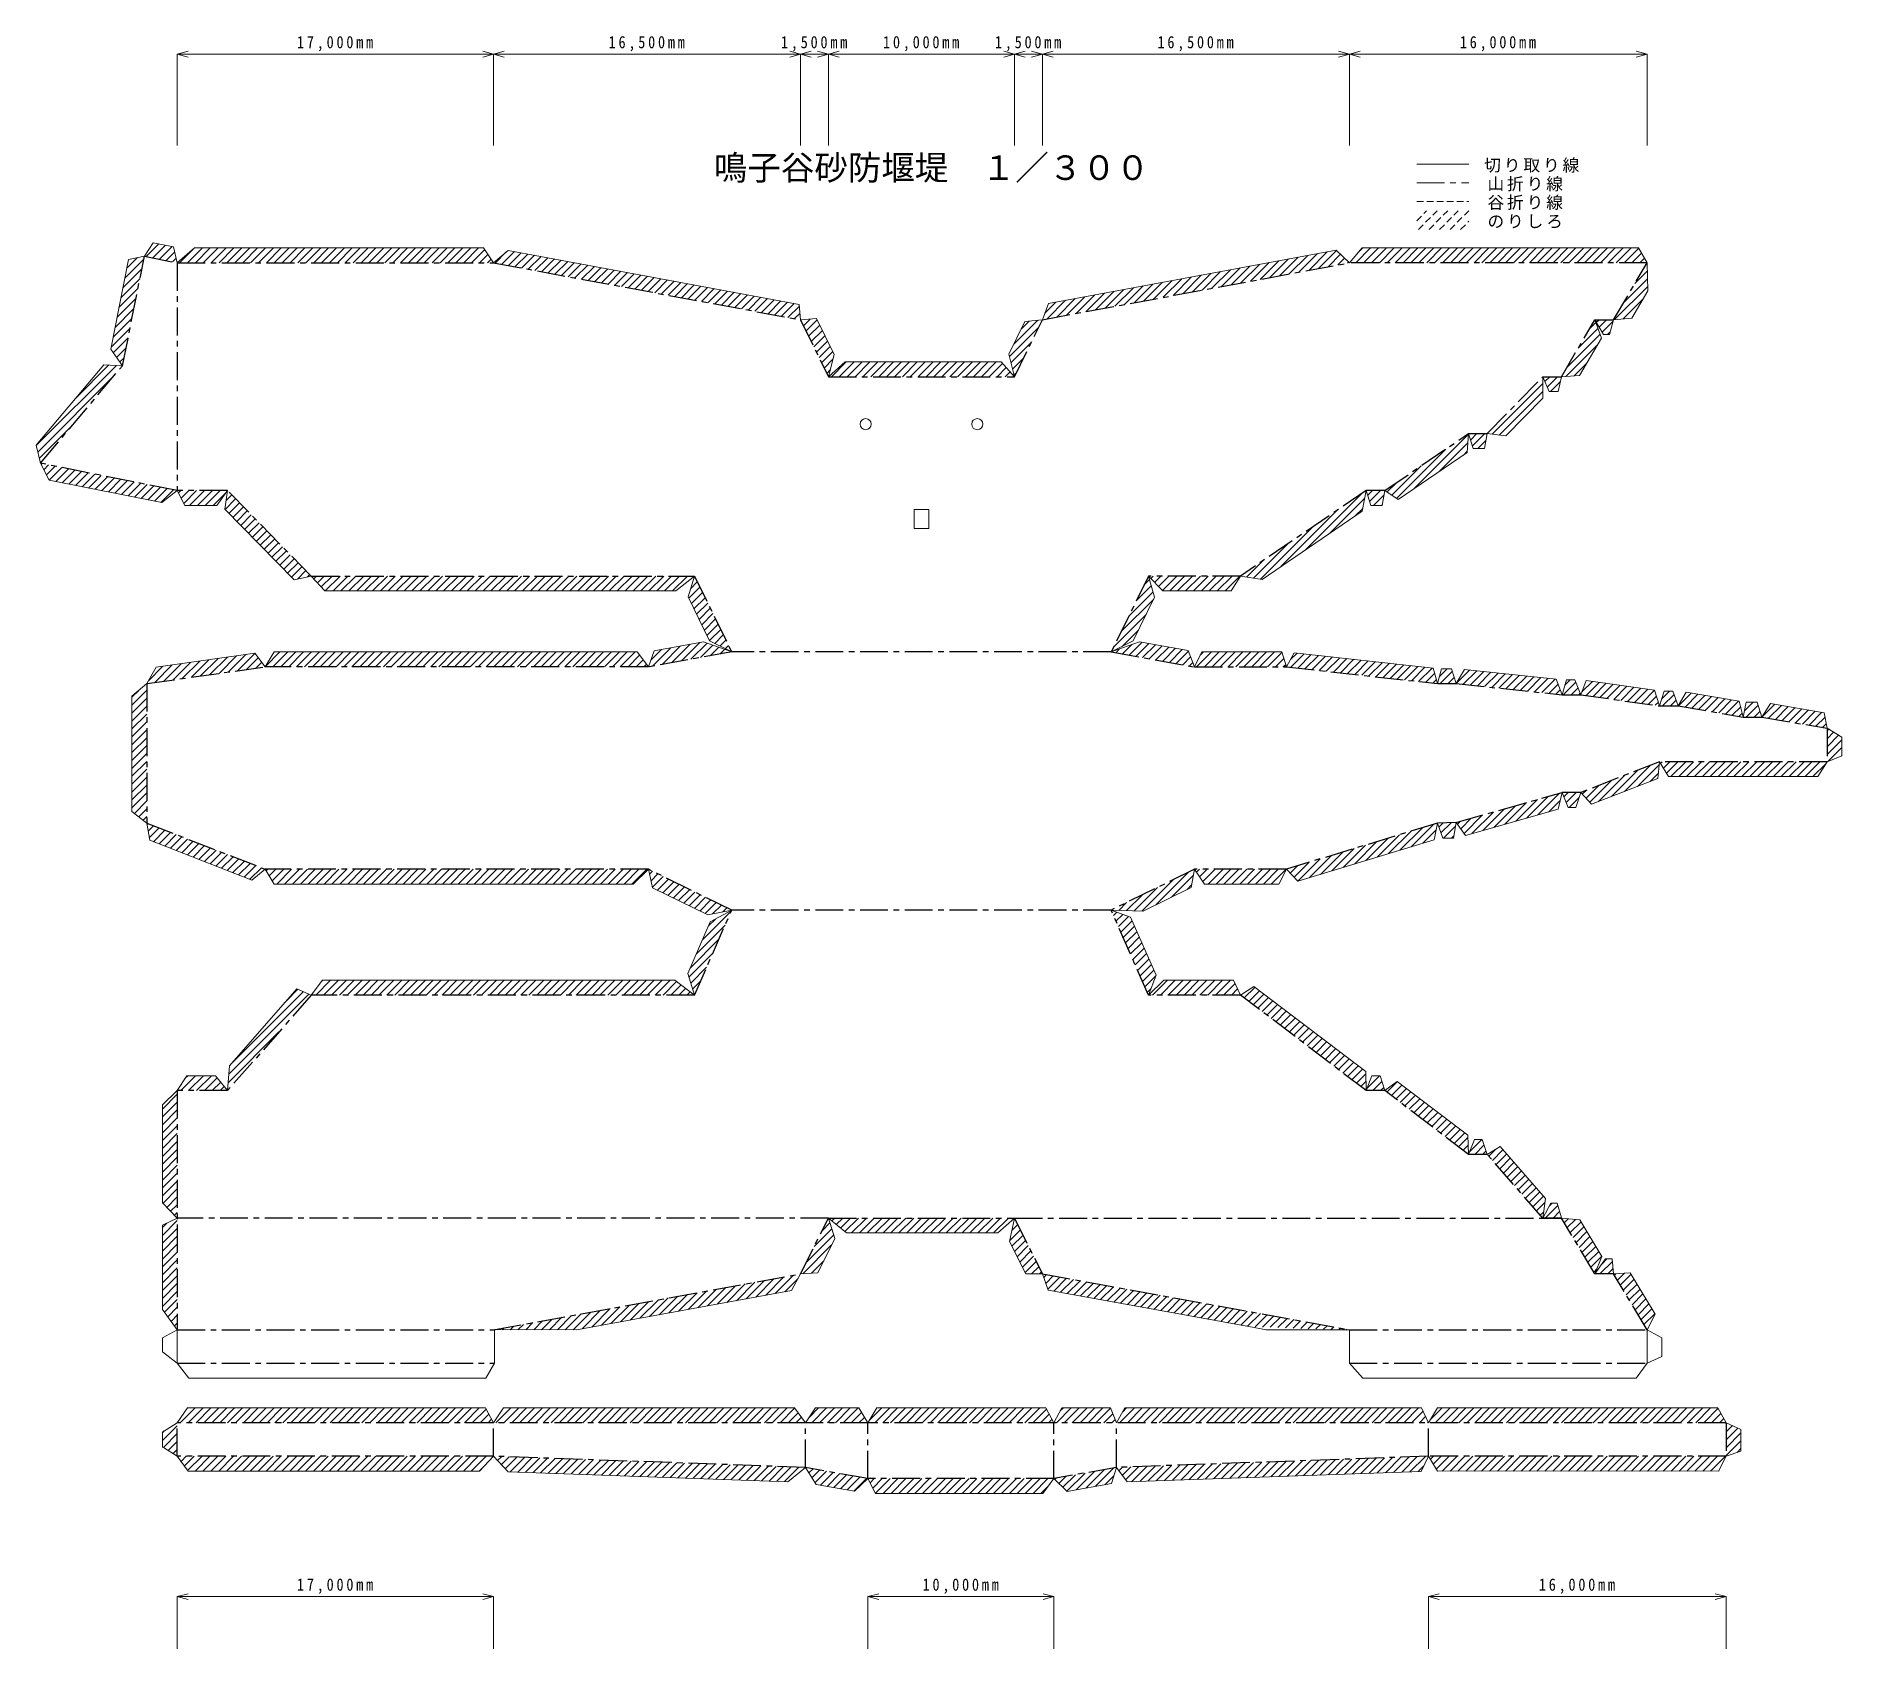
# Model space of a CAD drawing. Units: millimetres at full size, sheet at 1:300. Extents: x -1911260 to 408766, y -45196 to 976532.
# Drawn here: x -91664 to 5394, y 774286 to 860946 of the extents above; entities that cross this region are included whole.
import ezdxf
from ezdxf.enums import TextEntityAlignment as Align

# ---------------------------------------------------------------- set-up
doc = ezdxf.new("R2010")
doc.units = ezdxf.units.MM
doc.header["$LTSCALE"] = 300
for name, pattern in [('CHAIN1', [8, 5, -1, 1, -1]), ('CHAIN2', [12, 9, -1, 1, -1]), ('DASHED1', [1.8, 1.2, -0.6])]:
    doc.linetypes.add(name, pattern=pattern)
for name, color, linetype in [('0-2_本体補助', 7, 'Continuous'), ('0-4_谷折り', 2, 'CHAIN1'), ('0-7_ハッチ', 7, 'Continuous')]:
    doc.layers.add(name, color=color, linetype=linetype)
for name, color, linetype, lineweight in [('0-3_ハッチ補助', 4, 'Continuous', 5), ('0-5_切り取り', 4, 'Continuous', 5), ('0-A_文字', 2, 'DASHED1', 5)]:
    doc.layers.add(name, color=color, linetype=linetype, lineweight=lineweight)
doc.styles.add('ＭＳ ゴシック', font='')
doc.styles.get('ＭＳ ゴシック').set_extended_font_data('MS Gothic')

msp = doc.modelspace()

# ---------------------------------------------------------------- texts
at = {"layer": '0-2_本体補助', "char_height": 659.8, "attachment_point": 7, "style": 'ＭＳ ゴシック'}
for s, insert in [('\\T1.39;\\W0.85;17,000mm', (-77640.9, 860124)), ('\\T1.39;\\W0.85;16,500mm', (-60890.9, 860124)), ('\\T1.39;\\W0.85;1,500mm', (-51628.4, 860124)), ('\\T1.39;\\W0.85;10,000mm', (-46140.9, 860124)), ('\\T1.39;\\W0.85;1,500mm', (-40128.4, 860124)), ('\\T1.39;\\W0.85;16,500mm', (-31390.9, 860124)), ('\\T1.39;\\W0.85;16,000mm', (-15140.9, 860124)), ('\\T1.39;\\W0.85;17,000mm', (-77640.9, 777242.1)), ('\\T1.39;\\W0.85;10,000mm', (-44016.9, 777242.1)), ('\\T1.39;\\W0.85;16,000mm', (-10892.9, 777242.1))]:
    msp.add_mtext(s, dxfattribs=dict(at, insert=insert))
at = {"layer": '0-A_文字', "color": 4, "style": 'ＭＳ ゴシック'}
msp.add_text('鳴子谷砂防堰堤\u3000１／３００', height=1320, dxfattribs=at).set_placement((-55237.5, 852822.1), align=Align.BOTTOM_LEFT)
at = {"layer": '0-A_文字', "color": 7, "char_height": 659.8, "attachment_point": 7, "style": 'ＭＳ ゴシック'}
for s, insert in [('\\T1.17;切り取り線', (-13832.9, 853607.3)), ('\\T1.17;山折り線', (-13657.9, 852607.3)), ('\\T1.17;谷折り線', (-13657.9, 851607.3)), ('\\T1.17;のりしろ', (-13657.9, 850607.3))]:
    msp.add_mtext(s, dxfattribs=dict(at, insert=insert))

# ---------------------------------------------------------------- linework, layer by layer
at = {"layer": '0-3_ハッチ補助'}
for p, q in [((-84078.4, 859974), (-83498.8, 860129.3)), ((-84078.4, 859974), (-67078.4, 859974)), ((-84078.4, 859974), (-83498.8, 859818.7)), ((-84078.4, 859974), (-84078.4, 855071.7)), ((-67078.4, 859974), (-67657.9, 860129.3)), ((-67078.4, 859974), (-67657.9, 859818.7)), ((-67078.4, 859974), (-66498.8, 860129.3)), ((-67078.4, 859974), (-67078.4, 855071.7)), ((-67078.4, 859974), (-50578.4, 859974)), ((-67078.4, 859974), (-66498.8, 859818.7)), ((-50578.4, 859974), (-51157.9, 860129.3)), ((-50578.4, 859974), (-51157.9, 859818.7)), ((-50578.4, 859974), (-49998.8, 860129.3)), ((-50578.4, 859974), (-50578.4, 855071.7)), ((-50578.4, 859974), (-49078.4, 859974)), ((-50578.4, 859974), (-49998.8, 859818.7)), ((-49078.4, 859974), (-49657.9, 860129.3)), ((-49078.4, 859974), (-49657.9, 859818.7)), ((-49078.4, 859974), (-48498.8, 860129.3)), ((-49078.4, 859974), (-49078.4, 855071.7)), ((-49078.4, 859974), (-39078.4, 859974)), ((-49078.4, 859974), (-48498.8, 859818.7)), ((-39078.4, 859974), (-39657.9, 860129.3)), ((-39078.4, 859974), (-39657.9, 859818.7)), ((-39078.4, 859974), (-38498.8, 860129.3)), ((-39078.4, 859974), (-39078.4, 855071.7)), ((-39078.4, 859974), (-37578.4, 859974)), ((-39078.4, 859974), (-38498.8, 859818.7)), ((-37578.4, 859974), (-38157.9, 860129.3)), ((-37578.4, 859974), (-38157.9, 859818.7)), ((-37578.4, 859974), (-36998.8, 860129.3)), ((-37578.4, 859974), (-37578.4, 855071.7)), ((-37578.4, 859974), (-21078.4, 859974)), ((-37578.4, 859974), (-36998.8, 859818.7)), ((-21078.4, 859974), (-21657.9, 860129.3)), ((-21078.4, 859974), (-21657.9, 859818.7)), ((-21078.4, 859974), (-20498.8, 860129.3)), ((-21078.4, 859974), (-21078.4, 855071.7)), ((-21078.4, 859974), (-5078.4, 859974)), ((-21078.4, 859974), (-20498.8, 859818.7)), ((-5078.4, 859974), (-5657.9, 860129.3)), ((-5078.4, 859974), (-5657.9, 859818.7)), ((-5078.4, 859974), (-5078.4, 855071.7)), ((-84078.4, 777092.1), (-83498.8, 777247.4)), ((-84078.4, 777092.1), (-67078.4, 777092.1)), ((-84078.4, 777092.1), (-83498.8, 776936.8)), ((-84078.4, 777092.1), (-84078.4, 774286.3)), ((-67078.4, 777092.1), (-67657.9, 777247.4)), ((-67078.4, 777092.1), (-67657.9, 776936.8)), ((-67078.4, 777092.1), (-67078.4, 774286.3)), ((-46954.4, 777092.1), (-46374.8, 777247.4)), ((-46954.4, 777092.1), (-36954.4, 777092.1)), ((-46954.4, 777092.1), (-46374.8, 776936.8)), ((-46954.4, 777092.1), (-46954.4, 774286.3)), ((-36954.4, 777092.1), (-37533.9, 777247.4)), ((-36954.4, 777092.1), (-37533.9, 776936.8)), ((-36954.4, 777092.1), (-36954.4, 774286.3)), ((-16830.4, 777092.1), (-16250.8, 777247.4)), ((-830.4, 777092.1), (-16830.4, 777092.1)), ((-16830.4, 777092.1), (-16250.8, 776936.8)), ((-16830.4, 777092.1), (-16830.4, 774286.3)), ((-830.4, 777092.1), (-1409.9, 777247.4)), ((-830.4, 777092.1), (-1409.9, 776936.8)), ((-830.4, 777092.1), (-830.4, 774286.3))]:
    msp.add_line(p, q, dxfattribs=at)
at = {"layer": '0-4_谷折り'}
for p, q in [((-76878.4, 831935.8), (-56278.4, 831935.8)), ((-85713.4, 826155.8), (-79350.4, 827055.8)), ((-15344.4, 818684.2), (-9644.4, 820305.8)), ((-15344.4, 818684.2), (-16344.4, 818655.8)), ((-58750.4, 816180.8), (-79350.4, 816180.8)), ((-56278.4, 809416.8), (-54278.4, 813980.8)), ((-49078.4, 797436.3), (-84078.4, 797436.3)), ((-84078.4, 789636.3), (-67032.2, 789636.3)), ((-21078.4, 789636.3), (-5078.4, 789636.3)), ((-67078.4, 786433.3), (-84078.4, 786433.3)), ((-67078.4, 784636.3), (-67078.4, 786433.3)), ((-50308.4, 784036.3), (-50308.4, 786433.3)), ((-830.4, 786436.3), (-46954.4, 786436.3)), ((-46954.4, 783436.3), (-46954.4, 786433.3)), ((-36954.4, 783436.3), (-36954.4, 786433.3)), ((-33600.4, 784036.3), (-33600.4, 786436.3)), ((-16830.4, 784636.3), (-16830.4, 786436.3))]:
    msp.add_line(p, q, dxfattribs=at)
msp.add_lwpolyline([(-85843.5, 849118.5), (-84078.4, 848765.8), (-84081.3, 836526.4), (-91430.8, 837997.7), (-87019.1, 843234.8)], close=True, dxfattribs=at)
for points in [[(-84078.4, 848765.8), (-67078.4, 848765.8), (-50578.4, 845705.8), (-49078.4, 842645.8)], [(-49078.4, 842645.8), (-39078.4, 842645.8), (-37578.4, 845705.8), (-21078.4, 848765.8)], [(-19166.1, 836534.1), (-14678.4, 839585.8), (-13678.4, 839585.8), (-10678.4, 842645.8), (-9678.4, 842645.8), (-7878.4, 845705.8), (-6878.4, 845705.8), (-5078.4, 848765.8), (-21078.4, 848765.8)], [(-76878.4, 831935.8), (-81378.4, 836525.8), (-84081.3, 836526.4)], [(-20178.4, 836525.8), (-26928.4, 831935.8), (-31878.4, 831935.8), (-33878.4, 827855.8), (-54278.4, 827855.8)], [(-56278.4, 831935.8), (-54278.4, 827855.8), (-58750.4, 827055.8), (-79350.4, 827055.8)], [(-33878.4, 827855.8), (-29406.4, 827055.8), (-24456.4, 827055.8), (-16344.4, 826155.8), (-15344.4, 826155.8), (-9644.4, 825555.8), (-8644.4, 825555.8), (-4402.4, 824955.8), (-3402.4, 824955.8), (95.6, 824355.8), (1095.6, 824355.8), (4593.6, 823755.8), (4593.6, 821955.8), (-4402.4, 821955.8), (-8644.4, 820305.8), (-9644.4, 820305.8)], [(-85713.4, 826155.8), (-85713.4, 818655.8), (-79350.4, 816180.8)], [(-16344.4, 818655.8), (-24456.4, 816180.8), (-29406.4, 816180.8), (-33878.4, 813980.8), (-54278.4, 813980.8), (-58750.4, 816180.8)], [(-37578.4, 794436.3), (-21078.4, 791436.3), (-5078.4, 791436.3), (-6878.4, 794436.3), (-7878.4, 794436.3), (-9678.4, 797436.3), (-10678.4, 797436.3), (-13678.4, 800859.3), (-14678.4, 800859.3), (-19178.4, 804282.3), (-20178.4, 804282.3), (-26928.4, 809416.8), (-31878.4, 809416.8), (-33878.4, 813980.8)], [(-56278.4, 809416.8), (-76878.4, 809416.8), (-81378.4, 804282.3), (-84078.4, 804282.3), (-84078.4, 791436.3), (-67078.4, 791433.3), (-50578.4, 794436.3), (-49078.4, 797436.3), (-39078.4, 797436.3), (-37578.4, 794436.3)], [(-39078.4, 797436.3), (-10678.4, 797436.3), (-9678.4, 797436.3)], [(-830.4, 786436.3), (-830.4, 784636.3), (-16830.4, 784636.3), (-33600.4, 784036.3), (-36954.4, 783436.3), (-46954.4, 783436.3), (-50308.4, 784036.3), (-67078.4, 784636.3), (-84078.4, 784636.3), (-84078.4, 786436.3)], [(-46954.4, 786430.5), (-50308.4, 786430.5), (-67078.4, 786430.5)]]:
    msp.add_lwpolyline(points, dxfattribs=at)
at = {"layer": '0-4_谷折り', "linetype": 'CHAIN2'}
msp.add_lwpolyline([(-19166.1, 836534.1), (-19178.4, 836525.8), (-20178.4, 836525.8)], dxfattribs=at)
at = {"layer": '0-5_切り取り'}
for p, q in [((-86693.2, 848948.9), (-87655.9, 844131)), ((-6878.4, 845705.8), (-7100, 844905.8)), ((-8710, 842714.1), (-7531.8, 844717.1)), ((-7420.8, 844905.8), (-7100, 844905.8)), ((-87655.9, 844131), (-87019.1, 843234.8)), ((-88017.6, 843291.2), (-91664.1, 838962.5)), ((-87019.1, 843234.8), (-88017.6, 843291.2)), ((-10678.4, 842645.8), (-10684.2, 841497.1)), ((-9678.4, 842645.8), (-8710, 842714.1)), ((-14751.2, 838568.8), (-14678.4, 839585.8)), ((-91664.1, 838962.5), (-91430.8, 837997.7)), ((-14751.2, 838568.8), (-18461.8, 836045.6)), ((-19309.7, 835725.8), (-19166.1, 836534.1)), ((-19178.4, 836525.8), (-18461.8, 836045.6)), ((-31878.4, 831935.8), (-31548.2, 830791.8)), ((95.6, 824355.8), (-120.5, 825204.5)), ((252.2, 825155.8), (95.6, 824355.8)), ((252.2, 825155.8), (848.9, 825155.8)), ((1095.6, 824355.8), (848.9, 825155.8)), ((1558.3, 825088.1), (1095.6, 824355.8)), ((-9644.4, 820305.8), (-9861.9, 819412.1)), ((-9861.9, 819412.1), (-14837.3, 817996.7)), ((-15344.4, 818684.2), (-14837.3, 817996.7)), ((-58750.4, 816180.8), (-58529.6, 815180.6)), ((-58529.6, 815180.6), (-55566.4, 813722.9)), ((-77645.9, 809754.7), (-81271, 805618.6)), ((-77645.9, 809754.7), (-76878.4, 809416.8)), ((-81271, 805618.6), (-81378.4, 804282.3)), ((-84078.4, 797436.3), (-84878.4, 797051.3)), ((-84878.4, 797051.3), (-84878.4, 792531)), ((-49078.4, 797436.3), (-48731.3, 796341.5)), ((-6878.4, 794436.3), (-6955.3, 795236.3)), ((-84078.4, 791436.3), (-84878.4, 792531)), ((-84078.4, 789636.3), (-84078.4, 791436.3)), ((-67032.2, 791433.3), (-67032.2, 789636.3)), ((-26490.9, 791607.3), (-25534, 791433.3)), ((-21078.4, 791436.3), (-25548.7, 791436)), ((-21078.4, 791436.3), (-21078.4, 791436.3)), ((-21078.4, 791436.3), (-21078.4, 789636.3)), ((-21078.4, 789636.3), (-20363.5, 788836.3)), ((-67512.9, 787233.4), (-67080, 786436.3)), ((-46954.4, 786430.5), (-47449.3, 787233.3)), ((-37400.9, 787233.3), (-36954.4, 786433.3)), ((-830.4, 786436.3), (-1267.7, 787233.3)), ((-84878.4, 785935), (-84878.4, 785105.6))]:
    msp.add_line(p, q, dxfattribs=at)
for points in [[(-86693.2, 848948.9), (-85843.5, 849118.5), (-85380, 849841.7), (-84276.2, 849621.1), (-84078.4, 848765.8), (-83151.3, 849565.8), (-67622.8, 849565.8), (-67078.4, 848765.8), (-66297.4, 849434.6), (-50647.3, 846532.2), (-50578.4, 845705.8), (-49716, 845764.2), (-48769.4, 843833.1), (-49078.4, 842645.8), (-48181.9, 843445.8), (-39790.5, 843445.8)], [(-37253.6, 846579.6), (-21784.2, 849448.5), (-21078.4, 848765.8), (-20387.8, 849565.8), (-5533.6, 849565.8), (-5078.4, 848765.8), (-5034.2, 847263)], [(-37253.6, 846579.6), (-37578.4, 845705.8), (-38516.3, 845609.8), (-39379.9, 843848.1), (-39095.2, 842713.1)], [(-6878.4, 845705.8), (-5900.8, 845789.8), (-5034.2, 847263)], [(-7420.8, 844905.8), (-7878.4, 845705.8), (-7531.8, 844717.1)], [(-39790.5, 843445.8), (-39078.4, 842645.8), (-39095.2, 842713.1)], [(-10678.4, 842645.8), (-10342.3, 841845.8), (-9861.8, 841845.8), (-9678.4, 842645.8)], [(-13678.4, 839585.8), (-12670.1, 839471.5), (-10684.2, 841497.1)], [(-14678.4, 839585.8), (-14432.1, 838785.8), (-13814.3, 838785.8), (-13678.4, 839585.8)], [(-91430.8, 837997.7), (-90963.5, 837088.5), (-84908.5, 835878.6), (-84081.3, 836529.2)], [(-81378.4, 836525.8), (-81956, 835725.9), (-83667.9, 835726.3), (-84081.3, 836529.2)], [(-81378.4, 836525.8), (-81512.2, 835519.5), (-77792.7, 831725.7)], [(-20178.4, 836525.8), (-20387.4, 835416.2), (-25768.5, 831757), (-26928.4, 831935.8), (-27431.4, 831135.8)], [(-20178.4, 836525.8), (-19932.1, 835725.8), (-19323.4, 835725.8)], [(-79350.4, 816180.8), (-80065.6, 815600.6), (-85559.6, 817737.6), (-85713.4, 818655.8), (-86513.4, 819283.4), (-86513.4, 825471.4), (-85713.4, 826155.8), (-85207.1, 827035.3), (-79915.6, 827783.8), (-79350.4, 827055.8), (-78875.1, 827855.8), (-59363.2, 827855.8), (-58750.4, 827055.8), (-58438.2, 827924.3), (-55786, 828398.8), (-54278.4, 827855.8), (-55463.7, 828456.4), (-56618.1, 830811.2), (-56278.4, 831935.8), (-57284.2, 831135.8), (-76139.2, 831135.8), (-76878.4, 831935.8), (-77792.7, 831725.7)], [(-31878.4, 831935.8), (-31106.4, 831135.8), (-27431.4, 831135.8)], [(-33878.4, 827855.8), (-32693, 828456.4), (-31548.2, 830791.8)], [(-33878.4, 827855.8), (-32355.7, 828396.1), (-29736.9, 827927.6), (-29406.4, 827055.8), (-29012.6, 827855.8), (-24714.8, 827855.8), (-24456.4, 827055.8), (-24036.8, 827814.1), (-16568, 826985.5), (-16344.4, 826155.8), (-16126.1, 826955.8), (-15594.1, 826955.8), (-15344.4, 826155.8), (-14888.3, 826912.2), (-9961.5, 826393.6), (-9644.4, 825555.8), (-9407.4, 826355.8), (-8951.9, 826355.8), (-8644.4, 825555.8), (-8344.1, 826321.3), (-4677.6, 825802.7), (-4402.4, 824955.8), (-4156.6, 825755.8), (-3693.6, 825755.8), (-3402.4, 824955.8), (-2979.4, 825694.9), (-120.5, 825204.5)], [(1558.3, 825088.1), (4447.8, 824592.5), (4593.6, 823755.8), (5393.6, 823278.8), (5393.6, 822274.4), (4593.6, 821955.8), (4094.7, 821155.8), (-3932.7, 821155.8), (-4402.4, 821955.8)], [(-8644.4, 820305.8), (-8055.6, 819676.4), (-4496.8, 821060.6), (-4402.4, 821955.8)], [(-9644.4, 820305.8), (-9324.1, 819505.8), (-8915.1, 819505.8), (-8644.4, 820305.8)], [(-15344.4, 818684.2), (-15489.3, 817855.8), (-16057.9, 817855.8), (-16344.4, 818655.8), (-16528.6, 817763.2), (-23846.1, 815530.6), (-24456.4, 816180.8)], [(-58750.4, 816180.8), (-59582.2, 815380.8), (-78865.9, 815380.8), (-79350.4, 816180.8)], [(-33878.4, 813980.8), (-32166.1, 813931.5), (-29581.3, 815203.2), (-29406.4, 816180.8)], [(-29406.4, 816180.8), (-28861, 815380.8), (-24867, 815380.8), (-24456.4, 816180.8)], [(-76878.4, 809416.8), (-76278.3, 810216.8), (-57331.9, 810216.8), (-56278.4, 809416.8), (-56639.5, 810585.8), (-55427.3, 813352.1), (-54278.4, 813980.8), (-55566.4, 813722.9)], [(-33878.4, 813980.8), (-32838.4, 813600.8), (-31470.3, 810478.8), (-31878.4, 809416.8), (-31055.3, 810216.8), (-27302.5, 810216.8), (-26928.4, 809416.8), (-26209.5, 809875.1), (-20199.1, 805303.2), (-20178.4, 804282.3), (-19864.1, 805082.3), (-19420.6, 805082.3), (-19178.4, 804282.3), (-18500.5, 804771.8), (-14718.8, 801895.2), (-14678.4, 800859.3), (-14358.7, 801659.3), (-13943.2, 801659.3), (-13678.4, 800859.3), (-12982.2, 801278.7), (-10536, 798487.6), (-10678.4, 797436.3), (-10242.1, 798236.3), (-9903.9, 798236.3), (-9683.5, 797454.4)], [(-84078.4, 797436.3), (-84878.4, 798247), (-84878.4, 803514), (-84078.4, 804282.3), (-83567.6, 805082.3), (-82022.4, 805082.3), (-81378.4, 804282.3)], [(-49078.4, 797436.3), (-48107.4, 796636.3), (-39970.3, 796636.3), (-39078.4, 797436.3), (-39344.2, 796179.1), (-38474.8, 794440.3), (-37578.4, 794436.3), (-37274.1, 793567.8), (-26490.9, 791607.3)], [(-9678.4, 797436.3), (-8690.7, 797345), (-7500.9, 795362.2), (-7878.4, 794436.3), (-7309.8, 795236.3), (-6955.3, 795236.3)], [(-67032.2, 791441.7), (-62610.5, 791433.3), (-51057.6, 793535.9), (-50578.4, 794436.3), (-49651.4, 794501.3), (-48731.3, 796341.5)], [(-6878.4, 794436.3), (-5983.2, 794499.2), (-4647, 792272.2), (-5078.4, 791436.3), (-5078.4, 789636.3)], [(-84078.4, 791436.3), (-84878.4, 791008.6), (-84878.4, 790243.8), (-84078.4, 789636.3), (-83453.4, 788836.3), (-67489.2, 788836.3), (-67032.2, 789636.3)], [(-5078.4, 791436.3), (-4278.4, 791007.1), (-4278.4, 789998.7), (-5078.4, 789636.3)], [(-5078.4, 789636.3), (-5660.1, 788836.3), (-20363.5, 788836.3)], [(-67512.9, 787233.4), (-83525.6, 787236.2), (-84078.4, 786436.3), (-84878.4, 785935)], [(-67080, 786436.3), (-66539.5, 787233.3), (-50908.6, 787233.3)], [(-47449.3, 787233.3), (-49765.6, 787233.3), (-50308.4, 786433.3), (-50908.6, 787233.3)], [(-37400.9, 787233.3), (-46484, 787233.3), (-46954.4, 786430.5)], [(-36954.4, 786433.3), (-36527.9, 787233.3), (-33922.8, 787233.3), (-33600.4, 786436.3)], [(-33600.4, 786436.3), (-33143.2, 787233.3), (-17193.2, 787233.3)], [(-1267.7, 787233.3), (-16346.6, 787233.3), (-16830.4, 786436.3), (-17193.2, 787233.3)], [(-1232.1, 783836.3), (-830.4, 784636.3), (-30.4, 784913.9), (-30.4, 786080.9), (-830.4, 786436.3)], [(-84823.4, 785105.6), (-84078.4, 784636.3), (-83499.7, 783836.3), (-67825.8, 783836.3), (-67078.4, 784636.3), (-66296.2, 783807.8), (-51266, 783270), (-50308.4, 784036.3), (-49743.4, 783122.5), (-47684.6, 782754.2), (-46954.4, 783436.3), (-46546.8, 782636.3), (-37551.4, 782636.3), (-36954.4, 783436.3), (-36247.7, 782750), (-33862.8, 783176.6), (-33600.4, 784036.3), (-33027, 783256.3), (-17222.8, 783821.7), (-16830.4, 784636.3), (-16350.1, 783836.3), (-1224.2, 783852)]]:
    msp.add_lwpolyline(points, dxfattribs=at)
msp.add_lwpolyline([(-44478.4, 835505.8), (-44478.4, 834485.8), (-43678.4, 834485.8), (-43678.4, 835505.8)], close=True, dxfattribs=at)
for centre in [(-47078.4, 840095.8), (-41078.4, 840095.8)]:
    msp.add_circle(centre, 300, dxfattribs=at)
at = {"layer": '0-7_ハッチ'}
for p, q in [((-85743, 849098.4), (-85063, 849778.4)), ((-85389.4, 849027.7), (-84709.4, 849707.7)), ((-85035.8, 848957.1), (-84355.8, 849637)), ((-84682.2, 848886.4), (-84214.5, 849354.1)), ((-83954.3, 848765.8), (-83173.4, 849546.7)), ((-83530, 848765.8), (-82730, 849565.8)), ((-83105.8, 848765.8), (-82305.8, 849565.8)), ((-82681.5, 848765.8), (-81881.5, 849565.8)), ((-82257.2, 848765.8), (-81457.2, 849565.8)), ((-81833, 848765.8), (-81033, 849565.8)), ((-81408.7, 848765.8), (-80608.7, 849565.8)), ((-80984.4, 848765.8), (-80184.4, 849565.8)), ((-80560.2, 848765.8), (-79760.2, 849565.8)), ((-80135.9, 848765.8), (-79335.9, 849565.8)), ((-79711.6, 848765.8), (-78911.6, 849565.8)), ((-79287.4, 848765.8), (-78487.4, 849565.8)), ((-78863.1, 848765.8), (-78063.1, 849565.8)), ((-78438.9, 848765.8), (-77638.9, 849565.8)), ((-78014.6, 848765.8), (-77214.6, 849565.8)), ((-77590.3, 848765.8), (-76790.3, 849565.8)), ((-77166.1, 848765.8), (-76366.1, 849565.8)), ((-76741.8, 848765.8), (-75941.8, 849565.8)), ((-76317.5, 848765.8), (-75517.5, 849565.8)), ((-75893.3, 848765.8), (-75093.3, 849565.8)), ((-75469, 848765.8), (-74669, 849565.8)), ((-75044.7, 848765.8), (-74244.7, 849565.8)), ((-74620.5, 848765.8), (-73820.5, 849565.8)), ((-74196.2, 848765.8), (-73396.2, 849565.8)), ((-73772, 848765.8), (-72972, 849565.8)), ((-73347.7, 848765.8), (-72547.7, 849565.8)), ((-72923.4, 848765.8), (-72123.4, 849565.8)), ((-72499.2, 848765.8), (-71699.2, 849565.8)), ((-72074.9, 848765.8), (-71274.9, 849565.8)), ((-71650.6, 848765.8), (-70850.6, 849565.8)), ((-71226.4, 848765.8), (-70426.4, 849565.8)), ((-70802.1, 848765.8), (-70002.1, 849565.8)), ((-70377.8, 848765.8), (-69577.8, 849565.8)), ((-69953.6, 848765.8), (-69153.6, 849565.8)), ((-69529.3, 848765.8), (-68729.3, 849565.8)), ((-69105, 848765.8), (-68305, 849565.8)), ((-68680.8, 848765.8), (-67880.8, 849565.8)), ((-68256.5, 848765.8), (-67555.5, 849466.8)), ((-66998.5, 848751), (-66419.5, 849330)), ((-66640.6, 848684.6), (-65954.3, 849371)), ((-66282.7, 848618.2), (-65596.4, 849304.6)), ((-23786.8, 848263.5), (-22787.9, 849262.4)), ((-23266, 848360.1), (-22267.1, 849359)), ((-22745.1, 848456.7), (-21768.5, 849433.3)), ((-20738.9, 848765.8), (-19938.9, 849565.8)), ((-20542.8, 849386.2), (-20363.2, 849565.8)), ((-20314.7, 848765.8), (-19514.7, 849565.8)), ((-19890.4, 848765.8), (-19090.4, 849565.8)), ((-19466.1, 848765.8), (-18666.1, 849565.8)), ((-19041.9, 848765.8), (-18241.9, 849565.8)), ((-18617.6, 848765.8), (-17817.6, 849565.8)), ((-18193.4, 848765.8), (-17393.4, 849565.8)), ((-17769.1, 848765.8), (-16969.1, 849565.8)), ((-17344.8, 848765.8), (-16544.8, 849565.8)), ((-16920.6, 848765.8), (-16120.6, 849565.8)), ((-16496.3, 848765.8), (-15696.3, 849565.8)), ((-16072, 848765.8), (-15272, 849565.8)), ((-15647.8, 848765.8), (-14847.8, 849565.8)), ((-15223.5, 848765.8), (-14423.5, 849565.8)), ((-14799.2, 848765.8), (-13999.2, 849565.8)), ((-14375, 848765.8), (-13575, 849565.8)), ((-13950.7, 848765.8), (-13150.7, 849565.8)), ((-13526.5, 848765.8), (-12726.5, 849565.8)), ((-13102.2, 848765.8), (-12302.2, 849565.8)), ((-12677.9, 848765.8), (-11877.9, 849565.8)), ((-12253.7, 848765.8), (-11453.7, 849565.8)), ((-11829.4, 848765.8), (-11029.4, 849565.8)), ((-11405.1, 848765.8), (-10605.1, 849565.8)), ((-10980.9, 848765.8), (-10180.9, 849565.8)), ((-10556.6, 848765.8), (-9756.6, 849565.8)), ((-10132.3, 848765.8), (-9332.3, 849565.8)), ((-9708.1, 848765.8), (-8908.1, 849565.8)), ((-9283.8, 848765.8), (-8483.8, 849565.8)), ((-8859.5, 848765.8), (-8059.5, 849565.8)), ((-8435.3, 848765.8), (-7635.3, 849565.8)), ((-8011, 848765.8), (-7211, 849565.8)), ((-7586.8, 848765.8), (-6786.8, 849565.8)), ((-7162.5, 848765.8), (-6362.5, 849565.8)), ((-6738.2, 848765.8), (-5938.2, 849565.8)), ((-6314, 848765.8), (-5526.5, 849553.3)), ((-5889.7, 848765.8), (-5372.6, 849282.9)), ((-86999, 847418.1), (-85979.5, 848437.6)), ((-86893.1, 847948.3), (-85873.6, 848967.8)), ((-86787.2, 848478.5), (-86222.9, 849042.7)), ((-84328.6, 848815.8), (-84134.8, 849009.6)), ((-67832.3, 848765.8), (-67383.7, 849214.4)), ((-67408, 848765.8), (-67211.8, 848961.9)), ((-65924.9, 848551.9), (-65238.5, 849238.2)), ((-65567, 848485.5), (-64880.6, 849171.8)), ((-65209.1, 848419.1), (-64522.7, 849105.5)), ((-64851.2, 848352.7), (-64164.8, 849039.1)), ((-64493.3, 848286.4), (-63806.9, 848972.7)), ((-64135.4, 848220), (-63449, 848906.3)), ((-63777.5, 848153.6), (-63091.2, 848840)), ((-63419.6, 848087.2), (-62733.3, 848773.6)), ((-63061.7, 848020.9), (-62375.4, 848707.2)), ((-62703.8, 847954.5), (-62017.5, 848640.9)), ((-62345.9, 847888.1), (-61659.6, 848574.5)), ((-61988, 847821.8), (-61301.7, 848508.1)), ((-61630.2, 847755.4), (-60943.8, 848441.7)), ((-61272.3, 847689), (-60585.9, 848375.4)), ((-60914.4, 847622.6), (-60228, 848309)), ((-28995.4, 847297.5), (-27996.5, 848296.4)), ((-28474.6, 847394.1), (-27475.7, 848393)), ((-27953.7, 847490.7), (-26954.8, 848489.6)), ((-27432.8, 847587.3), (-26434, 848586.2)), ((-26912, 847683.9), (-25913.1, 848682.8)), ((-26391.1, 847780.5), (-25392.2, 848779.4)), ((-25870.3, 847877.1), (-24871.4, 848876)), ((-25349.4, 847973.7), (-24350.5, 848972.6)), ((-24828.5, 848070.3), (-23829.7, 849069.2)), ((-24307.7, 848166.9), (-23308.8, 849165.8)), ((-22224.2, 848553.3), (-21552.8, 849224.7)), ((-21703.4, 848649.9), (-21337.2, 849016.1)), ((-21182.5, 848746.5), (-21121.5, 848807.5)), ((-5737.6, 847645.1), (-5065.2, 848317.5)), ((-5465.4, 848765.8), (-5218.7, 849012.5)), ((-5131.5, 848675.5), (-5077.3, 848729.7)), ((-87210.9, 846357.7), (-86191.4, 847377.2)), ((-87105, 846887.9), (-86085.5, 847907.4)), ((-60556.5, 847556.3), (-59870.1, 848242.6)), ((-60198.6, 847489.9), (-59512.2, 848176.2)), ((-59840.7, 847423.5), (-59154.3, 848109.9)), ((-59482.8, 847357.1), (-58796.5, 848043.5)), ((-59124.9, 847290.8), (-58438.6, 847977.1)), ((-58767, 847224.4), (-58080.7, 847910.8)), ((-58409.1, 847158), (-57722.8, 847844.4)), ((-58051.2, 847091.7), (-57364.9, 847778)), ((-57693.4, 847025.3), (-57007, 847711.6)), ((-57335.5, 846958.9), (-56649.1, 847645.3)), ((-56977.6, 846892.5), (-56291.2, 847578.9)), ((-56619.7, 846826.2), (-55933.3, 847512.5)), ((-56261.8, 846759.8), (-55575.4, 847446.1)), ((-55903.9, 846693.4), (-55217.5, 847379.8)), ((-34204, 846331.6), (-33205.1, 847330.5)), ((-33683.2, 846428.2), (-32684.3, 847427)), ((-33162.3, 846524.8), (-32163.4, 847523.6)), ((-32641.4, 846621.3), (-31642.6, 847620.2)), ((-32120.6, 846717.9), (-31121.7, 847716.8)), ((-31599.7, 846814.5), (-30600.8, 847813.4)), ((-31078.9, 846911.1), (-30080, 847910)), ((-30558, 847007.7), (-29559.1, 848006.6)), ((-30037.1, 847104.3), (-29038.3, 848103.2)), ((-29516.3, 847200.9), (-28517.4, 848199.8)), ((-6823.7, 845710.5), (-5040.9, 847493.2)), ((-6343.7, 846614.8), (-5053.1, 847905.4)), ((-87316.9, 845827.4), (-86297.3, 846847)), ((-55546, 846627.1), (-54859.6, 847313.4)), ((-55188.1, 846560.7), (-54501.8, 847247)), ((-54830.2, 846494.3), (-54143.9, 847180.7)), ((-54472.3, 846427.9), (-53786, 847114.3)), ((-54114.4, 846361.6), (-53428.1, 847047.9)), ((-53756.5, 846295.2), (-53070.2, 846981.5)), ((-53398.7, 846228.8), (-52712.3, 846915.2)), ((-53040.8, 846162.4), (-52354.4, 846848.8)), ((-52682.9, 846096.1), (-51996.5, 846782.4)), ((-52325, 846029.7), (-51638.6, 846716.1)), ((-51967.1, 845963.3), (-51280.7, 846649.7)), ((-51609.2, 845897), (-50922.8, 846583.3)), ((-51251.3, 845830.6), (-50639.8, 846442.1)), ((-37447.5, 846058), (-36851.2, 846654.3)), ((-37329.2, 845752), (-36330.3, 846750.9)), ((-36808.3, 845848.6), (-35809.4, 846847.5)), ((-36287.5, 845945.2), (-35288.6, 846944.1)), ((-35766.6, 846041.8), (-34767.7, 847040.7)), ((-35245.7, 846138.4), (-34246.9, 847137.3)), ((-34724.9, 846235), (-33726, 847233.9)), ((-6359.5, 845750.4), (-5301.8, 846808.1)), ((-87528.8, 844767), (-86509.2, 845786.6)), ((-87422.8, 845297.2), (-86403.3, 846316.8)), ((-50893.4, 845764.2), (-50607.1, 846050.5)), ((-50561.7, 845671.7), (-50523.9, 845709.5)), ((-50422.1, 845387), (-50068.8, 845740.3)), ((-50282.5, 845102.3), (-49684.7, 845700.2)), ((-50143, 844817.6), (-49545.1, 845415.5)), ((-39113.2, 844392.2), (-37824.9, 845680.6)), ((-38705.2, 845224.5), (-38297.5, 845632.2)), ((-8166.1, 845216.6), (-7826.1, 845556.6)), ((-7805.1, 845577.6), (-7676.9, 845705.8)), ((-7650.7, 845307.7), (-7252.6, 845705.8)), ((-7496.3, 845037.8), (-6897.5, 845636.7)), ((-87634.7, 844236.8), (-86615.2, 845256.3)), ((-87514.8, 843932.4), (-86721.1, 844726.1)), ((-50003.4, 844532.9), (-49405.5, 845130.8)), ((-49863.8, 844248.2), (-49266, 844846.1)), ((-49724.3, 843963.5), (-49126.4, 844561.4)), ((-39350.5, 843730.7), (-37773.5, 845307.7)), ((-39265.4, 843391.5), (-38181.5, 844475.5)), ((-9378.3, 843155.8), (-7605.8, 844928.3)), ((-8772.2, 844186.2), (-7716, 845242.5)), ((-7204.1, 844905.8), (-7060, 845049.8)), ((-87338.6, 843684.4), (-86827.1, 844195.9)), ((-87162.4, 843436.4), (-86933, 843665.7)), ((-49584.7, 843678.8), (-48986.9, 844276.7)), ((-49445.2, 843394.1), (-48847.3, 843991.9)), ((-49305.6, 843109.4), (-48835.4, 843579.6)), ((-48920.7, 842645.8), (-48120.7, 843445.8)), ((-48496.4, 842645.8), (-47696.4, 843445.8)), ((-48072.1, 842645.8), (-47272.1, 843445.8)), ((-47647.9, 842645.8), (-46847.9, 843445.8)), ((-47223.6, 842645.8), (-46423.6, 843445.8)), ((-46799.4, 842645.8), (-45999.4, 843445.8)), ((-46375.1, 842645.8), (-45575.1, 843445.8)), ((-45950.8, 842645.8), (-45150.8, 843445.8)), ((-45526.6, 842645.8), (-44726.6, 843445.8)), ((-45102.3, 842645.8), (-44302.3, 843445.8)), ((-44678, 842645.8), (-43878, 843445.8)), ((-44253.8, 842645.8), (-43453.8, 843445.8)), ((-43829.5, 842645.8), (-43029.5, 843445.8)), ((-43405.2, 842645.8), (-42605.2, 843445.8)), ((-42981, 842645.8), (-42181, 843445.8)), ((-42556.7, 842645.8), (-41756.7, 843445.8)), ((-42132.4, 842645.8), (-41332.4, 843445.8)), ((-41708.2, 842645.8), (-40908.2, 843445.8)), ((-41283.9, 842645.8), (-40483.9, 843445.8)), ((-40859.7, 842645.8), (-40059.7, 843445.8)), ((-39180.3, 843052.3), (-38589.4, 843643.2)), ((-9447.9, 842662), (-7730.3, 844379.6)), ((-91658.7, 838940.1), (-87345.5, 843253.2)), ((-91576.1, 838598.4), (-87443.8, 842730.7)), ((-89545.5, 841477.5), (-87747.1, 843275.9)), ((-49166, 842824.7), (-48984.6, 843006.1)), ((-40435.4, 842645.8), (-39717.4, 843363.7)), ((-40011.1, 842645.8), (-39517.6, 843139.3)), ((-39586.9, 842645.8), (-39317.8, 842914.8)), ((-39162.6, 842645.8), (-39118, 842690.3)), ((-39095.2, 842713.1), (-38997.3, 842811)), ((-10570.2, 842388.2), (-10312.6, 842645.8)), ((-10444.7, 842089.5), (-9888.4, 842645.8)), ((-8991.4, 842694.2), (-8336.4, 843349.2)), ((-13403.8, 839554.7), (-10680.2, 842278.2)), ((-13022.7, 839511.5), (-10682.4, 841851.8)), ((-10264.1, 841845.8), (-9742.1, 842367.8)), ((-91493.5, 838256.7), (-89711.6, 840038.7)), ((-17598.7, 836632.5), (-14680.9, 839550.3)), ((-14670.6, 839560.6), (-14645.4, 839585.8)), ((-14570.8, 839236.2), (-14221.2, 839585.8)), ((-14470.9, 838911.8), (-13796.9, 839585.8)), ((-18550.5, 836105), (-15901.3, 838754.2)), ((-16272.9, 837534), (-14713.6, 839093.3)), ((-14947.1, 838435.6), (-14746.3, 838636.4)), ((-14172.6, 838785.8), (-13740.9, 839217.5)), ((-91396, 837929.9), (-91345.3, 837980.6)), ((-91252, 837649.7), (-90991.7, 837910)), ((-91107.9, 837369.5), (-90638.1, 837839.3)), ((-90963.9, 837089.2), (-90284.5, 837768.7)), ((-90610.8, 837018.1), (-89930.9, 837698)), ((-90257.2, 836947.4), (-89577.3, 837627.3)), ((-18804.5, 836275.2), (-17227.1, 837852.6)), ((-89903.6, 836876.7), (-89223.7, 837556.7)), ((-89550, 836806.1), (-88870.1, 837486)), ((-89196.4, 836735.4), (-88516.5, 837415.4)), ((-88842.8, 836664.8), (-88162.9, 837344.7)), ((-88489.2, 836594.1), (-87809.3, 837274.1)), ((-88135.6, 836523.5), (-87455.6, 837203.4)), ((-87782, 836452.8), (-87102, 837132.7)), ((-87428.4, 836382.1), (-86748.4, 837062.1)), ((-87074.8, 836311.5), (-86394.8, 836991.4)), ((-86721.2, 836240.8), (-86041.2, 836920.8)), ((-86367.6, 836170.2), (-85687.6, 836850.1)), ((-86014, 836099.5), (-85334, 836779.5)), ((-85660.3, 836028.9), (-84980.4, 836708.8)), ((-85306.7, 835958.2), (-84626.8, 836638.1)), ((-19058.5, 836445.5), (-18553, 836951)), ((-84953.1, 835887.5), (-84273.2, 836567.5)), ((-84015.4, 836401), (-83887.5, 836528.9)), ((-83871.2, 836121), (-83463.8, 836528.4)), ((-83726.9, 835840.9), (-83040, 836527.9)), ((-83417.4, 835726.2), (-82616.3, 836527.3)), ((-82993.2, 835726.1), (-82192.6, 836526.8)), ((-82569, 835726), (-81768.8, 836526.3)), ((-82144.9, 835725.9), (-81464.9, 836405.9)), ((-81507.5, 835514.8), (-80941.8, 836080.5)), ((-81448.5, 835998), (-81151.8, 836294.7)), ((-81383.5, 836487.4), (-81361.9, 836509)), ((-81297.5, 835300.5), (-80731.8, 835866.3)), ((-23428.7, 833348.1), (-20405.4, 836371.4)), ((-22102.9, 834249.7), (-20260, 836092.6)), ((-20095.6, 836256.9), (-19826.8, 836525.8)), ((-19995.8, 835932.5), (-19402.5, 836525.8)), ((-19778.2, 835725.8), (-19222.7, 836281.3)), ((-19354, 835725.8), (-19316.6, 835763.1)), ((-81087.5, 835086.3), (-80521.7, 835652)), ((-80877.4, 834872.1), (-80311.7, 835437.8)), ((-80667.4, 834657.9), (-80101.7, 835223.6)), ((-80457.4, 834443.6), (-79891.6, 835009.3)), ((-80247.3, 834229.4), (-79681.6, 834795.1)), ((-24754.5, 832446.6), (-21731.3, 835469.8)), ((-20777, 835151.2), (-20358.4, 835569.8)), ((-80037.3, 834015.2), (-79471.6, 834580.9)), ((-79827.3, 833800.9), (-79261.5, 834366.6)), ((-79617.2, 833586.7), (-79051.5, 834152.4)), ((-79407.2, 833372.5), (-78841.5, 833938.2)), ((-25855, 831770.4), (-23057.1, 834568.2)), ((-79197.2, 833158.2), (-78631.5, 833723.9)), ((-78987.1, 832944), (-78421.4, 833509.7)), ((-78777.1, 832729.8), (-78211.4, 833295.5)), ((-78567.1, 832515.5), (-78001.4, 833081.2)), ((-78357, 832301.3), (-77791.3, 832867)), ((-26590.2, 831883.7), (-25708.7, 832765.1)), ((-26222.6, 831827), (-24382.9, 833666.7)), ((-78147, 832087.1), (-77581.3, 832652.8)), ((-77937, 831872.8), (-77371.3, 832438.5)), ((-77620.2, 831765.3), (-77161.2, 832224.3)), ((-77069.4, 831891.9), (-76951.2, 832010.1)), ((-76745.3, 831791.7), (-76601.2, 831935.8)), ((-76541.5, 831571.2), (-76177, 831935.8)), ((-76337.8, 831350.7), (-75752.7, 831935.8)), ((-76128.4, 831135.8), (-75328.4, 831935.8)), ((-75704.2, 831135.8), (-74904.2, 831935.8)), ((-75279.9, 831135.8), (-74479.9, 831935.8)), ((-74855.7, 831135.8), (-74055.7, 831935.8)), ((-74431.4, 831135.8), (-73631.4, 831935.8)), ((-74007.1, 831135.8), (-73207.1, 831935.8)), ((-73582.9, 831135.8), (-72782.9, 831935.8)), ((-73158.6, 831135.8), (-72358.6, 831935.8)), ((-72734.3, 831135.8), (-71934.3, 831935.8)), ((-72310.1, 831135.8), (-71510.1, 831935.8)), ((-71885.8, 831135.8), (-71085.8, 831935.8)), ((-71461.5, 831135.8), (-70661.5, 831935.8)), ((-71037.3, 831135.8), (-70237.3, 831935.8)), ((-70613, 831135.8), (-69813, 831935.8)), ((-70188.7, 831135.8), (-69388.7, 831935.8)), ((-69764.5, 831135.8), (-68964.5, 831935.8)), ((-69340.2, 831135.8), (-68540.2, 831935.8)), ((-68916, 831135.8), (-68116, 831935.8)), ((-68491.7, 831135.8), (-67691.7, 831935.8)), ((-68067.4, 831135.8), (-67267.4, 831935.8)), ((-67643.2, 831135.8), (-66843.2, 831935.8)), ((-67218.9, 831135.8), (-66418.9, 831935.8)), ((-66794.6, 831135.8), (-65994.6, 831935.8)), ((-66370.4, 831135.8), (-65570.4, 831935.8)), ((-65946.1, 831135.8), (-65146.1, 831935.8)), ((-65521.8, 831135.8), (-64721.8, 831935.8)), ((-65097.6, 831135.8), (-64297.6, 831935.8)), ((-64673.3, 831135.8), (-63873.3, 831935.8)), ((-64249.1, 831135.8), (-63449.1, 831935.8)), ((-63824.8, 831135.8), (-63024.8, 831935.8)), ((-63400.5, 831135.8), (-62600.5, 831935.8)), ((-62976.3, 831135.8), (-62176.3, 831935.8)), ((-62552, 831135.8), (-61752, 831935.8)), ((-62127.7, 831135.8), (-61327.7, 831935.8)), ((-61703.5, 831135.8), (-60903.5, 831935.8)), ((-61279.2, 831135.8), (-60479.2, 831935.8)), ((-60854.9, 831135.8), (-60054.9, 831935.8)), ((-60430.7, 831135.8), (-59630.7, 831935.8)), ((-60006.4, 831135.8), (-59206.4, 831935.8)), ((-59582.1, 831135.8), (-58782.1, 831935.8)), ((-59157.9, 831135.8), (-58357.9, 831935.8)), ((-58733.6, 831135.8), (-57933.6, 831935.8)), ((-58309.4, 831135.8), (-57509.4, 831935.8)), ((-57885.1, 831135.8), (-57085.1, 831935.8)), ((-57460.8, 831135.8), (-56660.8, 831935.8)), ((-56296.4, 831875.9), (-56264.6, 831907.7)), ((-31756, 831809), (-31629.2, 831935.8)), ((-31547.7, 831593.1), (-31205, 831935.8)), ((-31339.3, 831377.2), (-30780.7, 831935.8)), ((-31131, 831161.2), (-30356.5, 831935.8)), ((-30732.2, 831135.8), (-29932.2, 831935.8)), ((-30307.9, 831135.8), (-29507.9, 831935.8)), ((-29883.7, 831135.8), (-29083.7, 831935.8)), ((-29459.4, 831135.8), (-28659.4, 831935.8)), ((-29035.1, 831135.8), (-28235.1, 831935.8)), ((-28610.9, 831135.8), (-27810.9, 831935.8)), ((-28186.6, 831135.8), (-27386.6, 831935.8)), ((-27762.3, 831135.8), (-26962.3, 831935.8)), ((-56583.4, 830740.5), (-55985.5, 831338.3)), ((-56480.1, 831268), (-56125, 831623)), ((-56443.8, 830455.7), (-55845.9, 831053.6)), ((-32933.8, 829782.7), (-31632.5, 831084)), ((-32525.8, 830614.9), (-31727.5, 831413.2)), ((-32117.9, 831447.1), (-31822.6, 831742.5)), ((-56304.2, 830171), (-55706.4, 830768.9)), ((-56164.7, 829886.3), (-55566.8, 830484.2)), ((-56025.1, 829601.6), (-55427.2, 830199.5)), ((-55885.6, 829316.9), (-55287.7, 829914.8)), ((-33749.7, 828118.3), (-32002, 829865.9)), ((-33341.7, 828950.5), (-31594.1, 830698.1)), ((-55746, 829032.2), (-55148.1, 829630.1)), ((-55606.4, 828747.5), (-55008.6, 829345.4)), ((-55466.9, 828462.8), (-54869, 829060.7)), ((-33289.6, 828154.1), (-32410, 829033.7)), ((-58612.9, 827438.1), (-58058.8, 827992.2)), ((-58531.9, 827094.9), (-57542.1, 828084.6)), ((-58015.2, 827187.3), (-57025.4, 828177)), ((-57498.5, 827279.7), (-56508.7, 828269.5)), ((-56981.8, 827372.2), (-55992, 828361.9)), ((-56465.1, 827464.6), (-55598.5, 828331.2)), ((-55948.4, 827557), (-55286.5, 828218.9)), ((-55431.7, 827649.5), (-54974.6, 828106.6)), ((-55188.5, 828317), (-54729.4, 828776)), ((-54915, 827741.9), (-54662.7, 827994.2)), ((-54906.9, 828174.3), (-54589.9, 828491.3)), ((-54625.3, 828031.6), (-54450.3, 828206.6)), ((-54343.7, 827888.9), (-54310.8, 827921.9)), ((-33632, 827811.7), (-33428.2, 828015.5)), ((-33272.1, 827747.3), (-32770.5, 828248.9)), ((-32912.2, 827682.9), (-32222.9, 828372.3)), ((-32552.3, 827618.6), (-31863, 828307.9)), ((-32192.5, 827554.2), (-31503.1, 828243.6)), ((-31832.6, 827489.8), (-31143.2, 828179.2)), ((-31472.7, 827425.4), (-30783.3, 828114.8)), ((-31112.8, 827361), (-30423.4, 828050.4)), ((-30752.9, 827296.7), (-30063.5, 827986)), ((-85629.3, 826301.8), (-84844.5, 827086.6)), ((-85291.4, 826215.5), (-84350.3, 827156.5)), ((-84797.2, 826285.4), (-83856.2, 827226.4)), ((-84303.1, 826355.2), (-83362, 827296.3)), ((-83808.9, 826425.1), (-82867.9, 827366.2)), ((-83314.8, 826495), (-82373.7, 827436.1)), ((-82820.6, 826564.9), (-81879.5, 827506)), ((-82326.4, 826634.8), (-81385.4, 827575.9)), ((-81832.3, 826704.7), (-80891.2, 827645.8)), ((-81338.1, 826774.6), (-80397.1, 827715.7)), ((-80844, 826844.5), (-79910.8, 827777.6)), ((-80349.8, 826914.4), (-79725.4, 827538.8)), ((-79855.7, 826984.3), (-79540, 827300)), ((-79361.5, 827054.2), (-79354.5, 827061.2)), ((-79336.4, 827079.3), (-78559.9, 827855.8)), ((-78935.7, 827055.8), (-78135.7, 827855.8)), ((-78511.4, 827055.8), (-77711.4, 827855.8)), ((-78087.1, 827055.8), (-77287.1, 827855.8)), ((-77662.9, 827055.8), (-76862.9, 827855.8)), ((-77238.6, 827055.8), (-76438.6, 827855.8)), ((-76814.3, 827055.8), (-76014.3, 827855.8)), ((-76390.1, 827055.8), (-75590.1, 827855.8)), ((-75965.8, 827055.8), (-75165.8, 827855.8)), ((-75541.5, 827055.8), (-74741.5, 827855.8)), ((-75117.3, 827055.8), (-74317.3, 827855.8)), ((-74693, 827055.8), (-73893, 827855.8)), ((-74268.7, 827055.8), (-73468.7, 827855.8)), ((-73844.5, 827055.8), (-73044.5, 827855.8)), ((-73420.2, 827055.8), (-72620.2, 827855.8)), ((-72996, 827055.8), (-72196, 827855.8)), ((-72571.7, 827055.8), (-71771.7, 827855.8)), ((-72147.4, 827055.8), (-71347.4, 827855.8)), ((-71723.2, 827055.8), (-70923.2, 827855.8)), ((-71298.9, 827055.8), (-70498.9, 827855.8)), ((-70874.6, 827055.8), (-70074.6, 827855.8)), ((-70450.4, 827055.8), (-69650.4, 827855.8)), ((-70026.1, 827055.8), (-69226.1, 827855.8)), ((-69601.8, 827055.8), (-68801.8, 827855.8)), ((-69177.6, 827055.8), (-68377.6, 827855.8)), ((-68753.3, 827055.8), (-67953.3, 827855.8)), ((-68329.1, 827055.8), (-67529.1, 827855.8)), ((-67904.8, 827055.8), (-67104.8, 827855.8)), ((-67480.5, 827055.8), (-66680.5, 827855.8)), ((-67056.3, 827055.8), (-66256.3, 827855.8)), ((-66632, 827055.8), (-65832, 827855.8)), ((-66207.7, 827055.8), (-65407.7, 827855.8)), ((-65783.5, 827055.8), (-64983.5, 827855.8)), ((-65359.2, 827055.8), (-64559.2, 827855.8)), ((-64934.9, 827055.8), (-64134.9, 827855.8)), ((-64510.7, 827055.8), (-63710.7, 827855.8)), ((-64086.4, 827055.8), (-63286.4, 827855.8)), ((-63662.1, 827055.8), (-62862.1, 827855.8)), ((-63237.9, 827055.8), (-62437.9, 827855.8)), ((-62813.6, 827055.8), (-62013.6, 827855.8)), ((-62389.4, 827055.8), (-61589.4, 827855.8)), ((-61965.1, 827055.8), (-61165.1, 827855.8)), ((-61540.8, 827055.8), (-60740.8, 827855.8)), ((-61116.6, 827055.8), (-60316.6, 827855.8)), ((-60692.3, 827055.8), (-59892.3, 827855.8)), ((-60268, 827055.8), (-59468, 827855.8)), ((-59843.8, 827055.8), (-59224.6, 827674.9)), ((-59419.5, 827055.8), (-59040.6, 827434.7)), ((-58995.2, 827055.8), (-58856.6, 827194.4)), ((-54398.3, 827834.3), (-54350.8, 827881.9)), ((-30393, 827232.3), (-29726.1, 827899.2)), ((-30033.2, 827167.9), (-29609.5, 827591.6)), ((-29673.3, 827103.5), (-29492.9, 827283.9)), ((-29296.8, 827055.8), (-28496.8, 827855.8)), ((-29101.4, 827675.4), (-28921, 827855.8)), ((-28872.5, 827055.8), (-28072.5, 827855.8)), ((-28448.2, 827055.8), (-27648.2, 827855.8)), ((-28024, 827055.8), (-27224, 827855.8)), ((-27599.7, 827055.8), (-26799.7, 827855.8)), ((-27175.4, 827055.8), (-26375.4, 827855.8)), ((-26751.2, 827055.8), (-25951.2, 827855.8)), ((-26326.9, 827055.8), (-25526.9, 827855.8)), ((-25902.6, 827055.8), (-25102.6, 827855.8)), ((-25478.4, 827055.8), (-24705.9, 827828.3)), ((-25054.1, 827055.8), (-24602.3, 827507.6)), ((-24629.9, 827055.8), (-24498.7, 827186.9)), ((-24241.5, 827444.1), (-23888, 827797.6)), ((-24230.6, 827030.7), (-23506.1, 827755.3)), ((-23848.7, 826988.4), (-23124.2, 827712.9)), ((-23466.8, 826946), (-22742.3, 827670.5)), ((-23084.9, 826903.6), (-22360.4, 827628.1)), ((-22703.1, 826861.3), (-21978.5, 827585.8)), ((-22321.2, 826818.9), (-21596.6, 827543.4)), ((-21939.3, 826776.5), (-21214.7, 827501)), ((-21557.4, 826734.1), (-20832.8, 827458.7)), ((-21175.5, 826691.8), (-20451, 827416.3)), ((-20793.6, 826649.4), (-20069.1, 827373.9)), ((-20411.7, 826607), (-19687.2, 827331.6)), ((-20029.8, 826564.7), (-19305.3, 827289.2)), ((-19647.9, 826522.3), (-18923.4, 827246.8)), ((-19266, 826479.9), (-18541.5, 827204.5)), ((-18884.1, 826437.6), (-18159.6, 827162.1)), ((-18502.2, 826395.2), (-17777.7, 827119.7)), ((-18120.3, 826352.8), (-17395.8, 827077.3)), ((-17738.4, 826310.4), (-17013.9, 827035)), ((-17356.5, 826268.1), (-16632, 826992.6)), ((-16240.8, 826535.3), (-15820.3, 826955.8)), ((-16974.6, 826225.7), (-16493, 826707.3)), ((-16592.7, 826183.3), (-16402.9, 826373.1)), ((-16196, 826155.8), (-15547, 826804.8)), ((-15771.8, 826155.8), (-15446, 826481.5)), ((-15347.5, 826155.8), (-15345.1, 826158.2)), ((-15339.6, 826163.7), (-14619.4, 826883.9)), ((-14963.4, 826115.7), (-14235.5, 826843.5)), ((-14579.5, 826075.3), (-13851.7, 826803.1)), ((-14195.6, 826034.9), (-13467.8, 826762.7)), ((-13811.8, 825994.5), (-13084, 826722.3)), ((-13427.9, 825954), (-12700.1, 826681.9)), ((-13044.1, 825913.6), (-12316.3, 826641.5)), ((-12660.2, 825873.2), (-11932.4, 826601)), ((-12276.3, 825832.8), (-11548.5, 826560.6)), ((-11892.5, 825792.4), (-11164.7, 826520.2)), ((-11508.6, 825752), (-10780.8, 826479.8)), ((-11124.8, 825711.6), (-10397, 826439.4)), ((-10740.9, 825671.2), (-10013.1, 826399)), ((-10357.1, 825630.8), (-9860.7, 826127.2)), ((-9583.6, 825555.8), (-8905.1, 826234.2)), ((-9491.4, 826072.2), (-9207.8, 826355.8)), ((-8585.9, 825704.9), (-8015.9, 826274.9)), ((-8352.1, 825514.4), (-7644.3, 826222.3)), ((-7980.4, 825461.9), (-7272.6, 826169.7)), ((-7608.7, 825409.3), (-6900.9, 826117.1)), ((-7237, 825356.7), (-6529.2, 826064.6)), ((-6865.3, 825304.1), (-6157.5, 826012)), ((-86513.4, 824993.5), (-85713.4, 825793.5)), ((-86513.4, 825417.8), (-86142.3, 825788.8)), ((-86513.4, 824569.2), (-85713.4, 825369.2)), ((-9973.2, 825590.4), (-9744.2, 825819.4)), ((-9159.3, 825555.8), (-8787.3, 825927.7)), ((-8735, 825555.8), (-8669.5, 825621.3)), ((-6493.6, 825251.6), (-5785.8, 825959.4)), ((-6122, 825199), (-5414.1, 825906.8)), ((-5750.3, 825146.4), (-5042.4, 825854.3)), ((-5378.6, 825093.9), (-4675.7, 825796.7)), ((-5006.9, 825041.3), (-4571.6, 825476.5)), ((-4635.2, 824988.7), (-4467.5, 825156.4)), ((-4284.5, 825339.4), (-3868.1, 825755.8)), ((-4243.9, 824955.8), (-3626.9, 825572.7)), ((-3819.6, 824955.8), (-3513.7, 825261.7)), ((-3396.4, 824954.7), (-2703.5, 825647.6)), ((-3034.2, 824892.6), (-2341.4, 825585.5)), ((-2672.1, 824830.5), (-1979.2, 825523.4)), ((-2309.9, 824768.4), (-1617.1, 825461.2)), ((-1947.8, 824706.3), (-1254.9, 825399.1)), ((-1585.6, 824644.2), (-892.8, 825337)), ((-1223.5, 824582), (-530.6, 825274.9)), ((-861.3, 824519.9), (-168.5, 825212.8)), ((162, 824694.7), (623, 825155.8)), ((247.3, 824355.8), (895.7, 825004.1)), ((1095.8, 824355.7), (1788.7, 825048.6)), ((-86513.4, 824145), (-85713.4, 824945)), ((-86513.4, 823720.7), (-85713.4, 824520.7)), ((-86513.4, 823296.5), (-85713.4, 824096.5)), ((-499.2, 824457.8), (-45.8, 824911.2)), ((-137, 824395.7), (40.3, 824573.1)), ((671.6, 824355.8), (995.7, 824679.9)), ((1458, 824293.6), (2150.8, 824986.5)), ((1820.1, 824231.5), (2512.9, 824924.4)), ((2182.3, 824169.4), (2875.1, 824862.2)), ((2544.4, 824107.3), (3237.2, 824800.1)), ((2906.5, 824045.2), (3599.4, 824738)), ((3268.7, 823983), (3961.5, 824675.9)), ((3630.8, 823920.9), (4323.7, 824613.8)), ((3993, 823858.8), (4489.2, 824355)), ((-86513.4, 822872.2), (-85713.4, 823672.2)), ((-86513.4, 822447.9), (-85713.4, 823247.9)), ((4355.1, 823796.7), (4552.2, 823993.7)), ((4593.6, 823610.9), (4684.4, 823701.7)), ((4593.6, 823186.7), (4950.2, 823543.2)), ((4593.6, 822762.4), (5216, 823384.7)), ((4593.6, 822338.2), (5393.6, 823138.2)), ((-86513.4, 822023.7), (-85713.4, 822823.7)), ((-86513.4, 821599.4), (-85713.4, 822399.4)), ((4663.3, 821983.5), (5393.6, 822713.9)), ((5368.4, 822264.4), (5393.6, 822289.6)), ((-86513.4, 821175.1), (-85713.4, 821975.1)), ((-86513.4, 820750.9), (-85713.4, 821550.9)), ((-86513.4, 820326.6), (-85713.4, 821126.6)), ((-7680.1, 819822.4), (-6275.3, 821227.3)), ((-6985.8, 820092.5), (-5581, 821497.3)), ((-6291.5, 820362.6), (-4886.6, 821767.4)), ((-5597.1, 820632.7), (-4417.5, 821812.3)), ((-4902.8, 820902.7), (-4467.6, 821338)), ((-4354.9, 821874.9), (-4274, 821955.8)), ((-4197.9, 821607.6), (-3849.7, 821955.8)), ((-4041, 821340.2), (-3425.5, 821955.8)), ((-3801.2, 821155.8), (-3001.2, 821955.8)), ((-3377, 821155.8), (-2577, 821955.8)), ((-2952.7, 821155.8), (-2152.7, 821955.8)), ((-2528.4, 821155.8), (-1728.4, 821955.8)), ((-2104.2, 821155.8), (-1304.2, 821955.8)), ((-1679.9, 821155.8), (-879.9, 821955.8)), ((-1255.6, 821155.8), (-455.6, 821955.8)), ((-831.4, 821155.8), (-31.4, 821955.8)), ((-407.1, 821155.8), (392.9, 821955.8)), ((17.2, 821155.8), (817.2, 821955.8)), ((441.4, 821155.8), (1241.4, 821955.8)), ((865.7, 821155.8), (1665.7, 821955.8)), ((1290, 821155.8), (2090, 821955.8)), ((1714.2, 821155.8), (2514.2, 821955.8)), ((2138.5, 821155.8), (2938.5, 821955.8)), ((2562.7, 821155.8), (3362.7, 821955.8)), ((2987, 821155.8), (3787, 821955.8)), ((3411.3, 821155.8), (4211.3, 821955.8)), ((3835.5, 821155.8), (4524.2, 821844.5)), ((-86513.4, 819902.3), (-85713.4, 820702.3)), ((-86513.4, 819478.1), (-85713.4, 820278.1)), ((-10943.8, 819104.4), (-9781.4, 820266.8)), ((-9551.1, 820072.8), (-9318.1, 820305.8)), ((-9429.8, 819769.8), (-8893.9, 820305.8)), ((-8559.9, 820215.5), (-8358.3, 820417)), ((-8354.8, 819996.3), (-7664, 820687.1)), ((-8149.8, 819777.1), (-6969.7, 820957.2)), ((-86384.7, 819182.5), (-85713.4, 819853.8)), ((-86146.9, 818996), (-85713.4, 819429.5)), ((-14501.5, 818092.3), (-13339, 819254.7)), ((-13908.5, 818260.9), (-12746.1, 819423.4)), ((-13315.6, 818429.6), (-12153.1, 819592.1)), ((-12722.6, 818598.3), (-11560.2, 819760.8)), ((-12129.7, 818767), (-10967.3, 819929.4)), ((-11536.7, 818935.7), (-10374.3, 820098.1)), ((-10350.8, 819273), (-9749.3, 819874.6)), ((-9269.6, 819505.8), (-8733.7, 820041.6)), ((-85909.2, 818809.4), (-85713.4, 819005.3)), ((-85702.6, 818591.7), (-85659.5, 818634.8)), ((-85641.8, 818228.3), (-85354.1, 818516)), ((-85580.9, 817864.9), (-85048.6, 818397.2)), ((-85361.2, 817660.4), (-84743.2, 818278.4)), ((-18969.4, 817018.5), (-17765.8, 818222.1)), ((-18358.9, 817204.7), (-17155.2, 818408.4)), ((-17748.3, 817391), (-16544.7, 818594.7)), ((-17137.8, 817577.3), (-16418.5, 818296.6)), ((-16269.2, 818445.9), (-16050.9, 818664.1)), ((-16157.4, 818133.4), (-15614.3, 818676.5)), ((-16010.8, 817855.8), (-15373.9, 818492.6)), ((-15275.6, 818591), (-15117.9, 818748.7)), ((-15095.5, 818346.8), (-14524.9, 818917.3)), ((-14915.4, 818102.6), (-13932, 819086)), ((-85055.7, 817541.6), (-84437.7, 818159.6)), ((-84750.3, 817422.8), (-84132.3, 818040.8)), ((-84444.8, 817304), (-83826.8, 817922)), ((-84139.4, 817185.2), (-83521.4, 817803.2)), ((-83833.9, 817066.3), (-83215.9, 817684.4)), ((-83528.5, 816947.5), (-82910.5, 817565.5)), ((-83223, 816828.7), (-82605, 817446.7)), ((-82917.6, 816709.9), (-82299.5, 817327.9)), ((-22022.1, 816087.1), (-20818.5, 817290.7)), ((-21411.6, 816273.3), (-20207.9, 817477)), ((-20801, 816459.6), (-19597.4, 817663.3)), ((-20190.5, 816645.9), (-18986.8, 817849.5)), ((-19579.9, 816832.2), (-18376.3, 818035.8)), ((-15586.5, 817855.8), (-15467.8, 817974.5)), ((-82612.1, 816591.1), (-81994.1, 817209.1)), ((-82306.6, 816472.3), (-81688.6, 817090.3)), ((-82001.2, 816353.5), (-81383.2, 816971.5)), ((-81695.7, 816234.7), (-81077.7, 816852.7)), ((-81390.3, 816115.9), (-80772.3, 816733.9)), ((-81084.8, 815997), (-80466.8, 816615.1)), ((-80779.4, 815878.2), (-80161.4, 816496.2)), ((-80473.9, 815759.4), (-79855.9, 816377.4)), ((-80168.5, 815640.6), (-79550.5, 816258.6)), ((-24259.5, 815971), (-23871.2, 816359.3)), ((-24054.1, 815752.2), (-23260.6, 816545.6)), ((-23848.7, 815533.3), (-22650.1, 816731.9)), ((-23243.2, 815714.5), (-22039.6, 816918.2)), ((-22632.7, 815900.8), (-21429, 817104.4)), ((-79295.2, 816089.7), (-79204.1, 816180.8)), ((-79135.2, 815825.4), (-78779.8, 816180.8)), ((-78975.2, 815561.1), (-78355.5, 816180.8)), ((-78731.3, 815380.8), (-77931.3, 816180.8)), ((-78307, 815380.8), (-77507, 816180.8)), ((-77882.7, 815380.8), (-77082.7, 816180.8)), ((-77458.5, 815380.8), (-76658.5, 816180.8)), ((-77034.2, 815380.8), (-76234.2, 816180.8)), ((-76609.9, 815380.8), (-75809.9, 816180.8)), ((-76185.7, 815380.8), (-75385.7, 816180.8)), ((-75761.4, 815380.8), (-74961.4, 816180.8)), ((-75337.1, 815380.8), (-74537.1, 816180.8)), ((-74912.9, 815380.8), (-74112.9, 816180.8)), ((-74488.6, 815380.8), (-73688.6, 816180.8)), ((-74064.4, 815380.8), (-73264.4, 816180.8)), ((-73640.1, 815380.8), (-72840.1, 816180.8)), ((-73215.8, 815380.8), (-72415.8, 816180.8)), ((-72791.6, 815380.8), (-71991.6, 816180.8)), ((-72367.3, 815380.8), (-71567.3, 816180.8)), ((-71943, 815380.8), (-71143, 816180.8)), ((-71518.8, 815380.8), (-70718.8, 816180.8)), ((-71094.5, 815380.8), (-70294.5, 816180.8)), ((-70670.2, 815380.8), (-69870.2, 816180.8)), ((-70246, 815380.8), (-69446, 816180.8)), ((-69821.7, 815380.8), (-69021.7, 816180.8)), ((-69397.4, 815380.8), (-68597.4, 816180.8)), ((-68973.2, 815380.8), (-68173.2, 816180.8)), ((-68548.9, 815380.8), (-67748.9, 816180.8)), ((-68124.7, 815380.8), (-67324.7, 816180.8)), ((-67700.4, 815380.8), (-66900.4, 816180.8)), ((-67276.1, 815380.8), (-66476.1, 816180.8)), ((-66851.9, 815380.8), (-66051.9, 816180.8)), ((-66427.6, 815380.8), (-65627.6, 816180.8)), ((-66003.3, 815380.8), (-65203.3, 816180.8)), ((-65579.1, 815380.8), (-64779.1, 816180.8)), ((-65154.8, 815380.8), (-64354.8, 816180.8)), ((-64730.5, 815380.8), (-63930.5, 816180.8)), ((-64306.3, 815380.8), (-63506.3, 816180.8)), ((-63882, 815380.8), (-63082, 816180.8)), ((-63457.8, 815380.8), (-62657.8, 816180.8)), ((-63033.5, 815380.8), (-62233.5, 816180.8)), ((-62609.2, 815380.8), (-61809.2, 816180.8)), ((-62185, 815380.8), (-61385, 816180.8)), ((-61760.7, 815380.8), (-60960.7, 816180.8)), ((-61336.4, 815380.8), (-60536.4, 816180.8)), ((-60912.2, 815380.8), (-60112.2, 816180.8)), ((-60487.9, 815380.8), (-59687.9, 816180.8)), ((-60063.6, 815380.8), (-59263.6, 816180.8)), ((-59639.4, 815380.8), (-58839.4, 816180.8)), ((-58689.7, 815906.2), (-58525.7, 816070.2)), ((-58613, 815558.6), (-58241.3, 815930.3)), ((-58536.3, 815211.1), (-57956.9, 815790.4)), ((-58270.1, 815053), (-57672.5, 815650.6)), ((-57985.8, 814913.1), (-57388.2, 815510.7)), ((-57701.4, 814773.2), (-57103.8, 815370.8)), ((-32236.6, 813933.6), (-30554, 815616.2)), ((-31473.8, 814272.1), (-29718.9, 816027)), ((-30638.7, 814682.9), (-29464.2, 815857.5)), ((-29803.6, 815093.8), (-29556.7, 815340.7)), ((-29298.7, 816022.9), (-29140.9, 816180.8)), ((-29126.8, 815770.6), (-28716.6, 816180.8)), ((-28954.8, 815518.4), (-28292.4, 816180.8)), ((-28668.1, 815380.8), (-27868.1, 816180.8)), ((-28243.8, 815380.8), (-27443.8, 816180.8)), ((-27819.6, 815380.8), (-27019.6, 816180.8)), ((-27395.3, 815380.8), (-26595.3, 816180.8)), ((-26971, 815380.8), (-26171, 816180.8)), ((-26546.8, 815380.8), (-25746.8, 816180.8)), ((-26122.5, 815380.8), (-25322.5, 816180.8)), ((-25698.2, 815380.8), (-24898.2, 816180.8)), ((-25274, 815380.8), (-24474, 816180.8)), ((-57417, 814633.3), (-56819.4, 815230.9)), ((-57132.7, 814493.4), (-56535.1, 815091)), ((-56848.3, 814353.5), (-56250.7, 814951.1)), ((-56563.9, 814213.6), (-55966.3, 814811.2)), ((-56279.5, 814073.7), (-55682, 814671.3)), ((-55995.2, 813933.8), (-55397.6, 814531.4)), ((-55710.8, 813793.9), (-55113.2, 814391.5)), ((-33473.8, 813969.1), (-33059.3, 814383.7)), ((-33061.4, 813957.3), (-32224.2, 814794.6)), ((-32649, 813945.4), (-31389.1, 815205.4)), ((-55854.3, 812377.6), (-54299.6, 813932.4)), ((-55523.4, 813132.8), (-55155.3, 813500.9)), ((-55305.3, 813775.2), (-54828.9, 814251.6)), ((-54774.8, 813881.4), (-54544.5, 814111.7)), ((-33751.6, 813691.4), (-33573.6, 813869.4)), ((-33622.3, 813396.4), (-33262.8, 813755.9)), ((-33493, 813101.4), (-32952.1, 813642.4)), ((-33363.7, 812806.4), (-32756.4, 813413.8)), ((-56516.2, 810867.2), (-54961.5, 812421.9)), ((-56185.3, 811622.4), (-54630.5, 813177.2)), ((-33234.5, 812511.5), (-32627.2, 813118.8)), ((-33105.2, 812216.5), (-32497.9, 812823.8)), ((-32975.9, 811921.5), (-32368.6, 812528.8)), ((-56576.7, 810382.5), (-55292.4, 811666.7)), ((-32846.7, 811626.5), (-32239.4, 812233.8)), ((-32717.4, 811331.5), (-32110.1, 811938.8)), ((-32588.1, 811036.5), (-31980.8, 811643.8)), ((-56476.5, 810058.3), (-55623.3, 810911.5)), ((-32458.9, 810741.5), (-31851.5, 811348.8)), ((-32329.6, 810446.5), (-31722.3, 811053.8)), ((-32200.3, 810151.5), (-31593, 810758.8)), ((-32071, 809856.5), (-31483.7, 810443.8)), ((-81307.2, 805168.1), (-77003.4, 809471.8)), ((-81199.9, 805699.6), (-77298, 809601.5)), ((-78190.9, 809132.9), (-77592.6, 809731.2)), ((-76634.2, 809416.8), (-75834.2, 810216.8)), ((-76337.8, 810137.5), (-76258.5, 810216.8)), ((-76210, 809416.8), (-75410, 810216.8)), ((-75785.7, 809416.8), (-74985.7, 810216.8)), ((-75361.4, 809416.8), (-74561.4, 810216.8)), ((-74937.2, 809416.8), (-74137.2, 810216.8)), ((-74512.9, 809416.8), (-73712.9, 810216.8)), ((-74088.7, 809416.8), (-73288.7, 810216.8)), ((-73664.4, 809416.8), (-72864.4, 810216.8)), ((-73240.1, 809416.8), (-72440.1, 810216.8)), ((-72815.9, 809416.8), (-72015.9, 810216.8)), ((-72391.6, 809416.8), (-71591.6, 810216.8)), ((-71967.3, 809416.8), (-71167.3, 810216.8)), ((-71543.1, 809416.8), (-70743.1, 810216.8)), ((-71118.8, 809416.8), (-70318.8, 810216.8)), ((-70694.5, 809416.8), (-69894.5, 810216.8)), ((-70270.3, 809416.8), (-69470.3, 810216.8)), ((-69846, 809416.8), (-69046, 810216.8)), ((-69421.8, 809416.8), (-68621.8, 810216.8)), ((-68997.5, 809416.8), (-68197.5, 810216.8)), ((-68573.2, 809416.8), (-67773.2, 810216.8)), ((-68149, 809416.8), (-67349, 810216.8)), ((-67724.7, 809416.8), (-66924.7, 810216.8)), ((-67300.4, 809416.8), (-66500.4, 810216.8)), ((-66876.2, 809416.8), (-66076.2, 810216.8)), ((-66451.9, 809416.8), (-65651.9, 810216.8)), ((-66027.6, 809416.8), (-65227.6, 810216.8)), ((-65603.4, 809416.8), (-64803.4, 810216.8)), ((-65179.1, 809416.8), (-64379.1, 810216.8)), ((-64754.8, 809416.8), (-63954.8, 810216.8)), ((-64330.6, 809416.8), (-63530.6, 810216.8)), ((-63906.3, 809416.8), (-63106.3, 810216.8)), ((-63482.1, 809416.8), (-62682.1, 810216.8)), ((-63057.8, 809416.8), (-62257.8, 810216.8)), ((-62633.5, 809416.8), (-61833.5, 810216.8)), ((-62209.3, 809416.8), (-61409.3, 810216.8)), ((-61785, 809416.8), (-60985, 810216.8)), ((-61360.7, 809416.8), (-60560.7, 810216.8)), ((-60936.5, 809416.8), (-60136.5, 810216.8)), ((-60512.2, 809416.8), (-59712.2, 810216.8)), ((-60087.9, 809416.8), (-59287.9, 810216.8)), ((-59663.7, 809416.8), (-58863.7, 810216.8)), ((-59239.4, 809416.8), (-58439.4, 810216.8)), ((-58815.1, 809416.8), (-58015.1, 810216.8)), ((-58390.9, 809416.8), (-57590.9, 810216.8)), ((-57966.6, 809416.8), (-57237.9, 810145.5)), ((-57542.4, 809416.8), (-56996.8, 809962.3)), ((-57118.1, 809416.8), (-56755.7, 809779.2)), ((-56693.8, 809416.8), (-56514.5, 809596.1)), ((-56376.4, 809734.2), (-55954.3, 810156.3)), ((-31941.8, 809561.5), (-31748.5, 809754.8)), ((-31662.2, 809416.8), (-30862.2, 810216.8)), ((-31238, 809416.8), (-30438, 810216.8)), ((-30813.7, 809416.8), (-30013.7, 810216.8)), ((-30389.5, 809416.8), (-29589.5, 810216.8)), ((-29965.2, 809416.8), (-29165.2, 810216.8)), ((-29540.9, 809416.8), (-28740.9, 810216.8)), ((-29116.7, 809416.8), (-28316.7, 810216.8)), ((-28692.4, 809416.8), (-27892.4, 810216.8)), ((-28268.1, 809416.8), (-27468.1, 810216.8)), ((-27843.9, 809416.8), (-27220.1, 810040.6)), ((-27419.6, 809416.8), (-27084.9, 809751.5)), ((-26995.3, 809416.8), (-26949.7, 809462.4)), ((-26725.4, 809262.4), (-26154.5, 809833.3)), ((-26484.5, 809079.1), (-25913.6, 809650)), ((-26243.5, 808895.8), (-25672.6, 809466.7)), ((-26002.5, 808712.5), (-25431.6, 809283.4)), ((-25761.6, 808529.2), (-25190.7, 809100.1)), ((-25520.6, 808345.9), (-24949.7, 808916.8)), ((-25279.6, 808162.6), (-24708.7, 808733.5)), ((-25038.7, 807979.4), (-24467.8, 808550.2)), ((-24797.7, 807796.1), (-24226.8, 808366.9)), ((-24556.7, 807612.8), (-23985.8, 808183.6)), ((-24315.8, 807429.5), (-23744.9, 808000.3)), ((-24074.8, 807246.2), (-23503.9, 807817.1)), ((-23833.8, 807062.9), (-23262.9, 807633.8)), ((-81344.2, 804706.8), (-78609.6, 807441.4)), ((-23592.9, 806879.6), (-23022, 807450.5)), ((-23351.9, 806696.3), (-22781, 807267.2)), ((-23110.9, 806513), (-22540, 807083.9)), ((-22869.9, 806329.7), (-22299.1, 806900.6)), ((-22629, 806146.4), (-22058.1, 806717.3)), ((-22388, 805963.1), (-21817.1, 806534)), ((-22147, 805779.8), (-21576.2, 806350.7)), ((-21906.1, 805596.5), (-21335.2, 806167.4)), ((-21665.1, 805413.2), (-21094.2, 805984.1)), ((-21424.1, 805229.9), (-20853.3, 805800.8)), ((-21183.2, 805046.6), (-20612.3, 805617.5)), ((-83890.1, 804282.3), (-83090.1, 805082.3)), ((-83661.8, 804934.8), (-83514.3, 805082.3)), ((-83465.8, 804282.3), (-82665.8, 805082.3)), ((-83041.5, 804282.3), (-82241.5, 805082.3)), ((-82617.3, 804282.3), (-81930.9, 804968.6)), ((-82193, 804282.3), (-81741.7, 804733.6)), ((-20942.2, 804863.3), (-20371.3, 805434.2)), ((-20701.2, 804680), (-20196.7, 805184.6)), ((-20460.3, 804496.7), (-20188.2, 804768.7)), ((-20131.7, 804401), (-19450.5, 805082.3)), ((-19826.2, 804282.3), (-19329, 804779.5)), ((-19064.4, 804195.6), (-18493.5, 804766.5)), ((-84878.4, 803294), (-84078.4, 804094)), ((-84878.4, 802869.7), (-84078.4, 803669.7)), ((-81768.7, 804282.3), (-81552.5, 804498.6)), ((-20219.3, 804313.4), (-20179.8, 804352.9)), ((-19401.9, 804282.3), (-19230.3, 804453.9)), ((-18823.4, 804012.3), (-18252.5, 804583.2)), ((-18582.4, 803829), (-18011.5, 804399.9)), ((-18341.5, 803645.7), (-17770.6, 804216.6)), ((-18100.5, 803462.4), (-17529.6, 804033.3)), ((-17859.5, 803279.1), (-17288.6, 803850)), ((-17618.6, 803095.8), (-17047.7, 803666.7)), ((-84878.4, 802445.5), (-84078.4, 803245.5)), ((-84878.4, 802021.2), (-84078.4, 802821.2)), ((-17377.6, 802912.5), (-16806.7, 803483.4)), ((-17136.6, 802729.2), (-16565.7, 803300.1)), ((-16895.7, 802545.9), (-16324.8, 803116.8)), ((-16654.7, 802362.6), (-16083.8, 802933.5)), ((-16413.7, 802179.3), (-15842.8, 802750.2)), ((-84878.4, 801596.9), (-84078.4, 802396.9)), ((-84878.4, 801172.7), (-84078.4, 801972.7)), ((-16172.8, 801996), (-15601.9, 802566.9)), ((-15931.8, 801812.7), (-15360.9, 802383.6)), ((-15690.8, 801629.4), (-15119.9, 802200.3)), ((-15449.8, 801446.1), (-14879, 802017)), ((-15208.9, 801262.8), (-14713.5, 801758.2)), ((-84878.4, 800748.4), (-84078.4, 801548.4)), ((-84878.4, 800324.1), (-84078.4, 801124.1)), ((-14967.9, 801079.5), (-14697.5, 801349.9)), ((-14726.9, 800896.2), (-14681.6, 800941.6)), ((-14621.4, 801001.8), (-13963.9, 801659.3)), ((-14339.6, 800859.3), (-13842.8, 801356.1)), ((-13915.4, 800859.3), (-13737.3, 801037.3)), ((-13590.9, 800759.5), (-13207.3, 801143.1)), ((-13392.7, 800533.4), (-12825.8, 801100.3)), ((-13194.6, 800307.3), (-12627.7, 800874.2)), ((-84878.4, 799899.9), (-84078.4, 800699.9)), ((-84878.4, 799475.6), (-84078.4, 800275.6)), ((-84878.4, 799051.3), (-84078.4, 799851.3)), ((-12996.4, 800081.2), (-12429.5, 800648.1)), ((-12798.3, 799855.1), (-12231.3, 800422)), ((-12600.1, 799629), (-12033.2, 800195.9)), ((-12401.9, 799402.9), (-11835, 799969.8)), ((-84878.4, 798627.1), (-84078.4, 799427.1)), ((-84856.4, 798224.8), (-84078.4, 799002.8)), ((-12203.8, 799176.8), (-11636.9, 799743.7)), ((-12005.6, 798950.7), (-11438.7, 799517.6)), ((-11807.4, 798724.6), (-11240.5, 799291.5)), ((-11609.3, 798498.5), (-11042.4, 799065.4)), ((-11411.1, 798272.4), (-10844.2, 798839.3)), ((-84645.7, 798011.2), (-84078.4, 798578.6)), ((-84435, 797797.7), (-84078.4, 798154.3)), ((-11213, 798046.3), (-10646, 798613.2)), ((-11014.8, 797820.2), (-10565.6, 798269.4)), ((-10550.2, 797436.3), (-9870.1, 798116.3)), ((-10323.3, 798087.4), (-10174.4, 798236.3)), ((-84878.4, 796505.8), (-84078.4, 797305.8)), ((-84878.4, 796930), (-84644.5, 797163.8)), ((-84878.4, 796081.5), (-84078.4, 796881.5)), ((-84224.3, 797584.1), (-84078.4, 797730)), ((-49847.1, 795898.9), (-48893.3, 796852.6)), ((-49422.8, 796747.4), (-48995.4, 797174.8)), ((-48889.5, 797280.7), (-48733.9, 797436.3)), ((-48656.9, 797089), (-48309.7, 797436.3)), ((-48424.3, 796897.4), (-47885.4, 797436.3)), ((-48191.7, 796705.7), (-47461.1, 797436.3)), ((-47836.9, 796636.3), (-47036.9, 797436.3)), ((-47412.6, 796636.3), (-46612.6, 797436.3)), ((-46988.3, 796636.3), (-46188.3, 797436.3)), ((-46564.1, 796636.3), (-45764.1, 797436.3)), ((-46139.8, 796636.3), (-45339.8, 797436.3)), ((-45715.5, 796636.3), (-44915.5, 797436.3)), ((-45291.3, 796636.3), (-44491.3, 797436.3)), ((-44867, 796636.3), (-44067, 797436.3)), ((-44442.7, 796636.3), (-43642.7, 797436.3)), ((-44018.5, 796636.3), (-43218.5, 797436.3)), ((-43594.2, 796636.3), (-42794.2, 797436.3)), ((-43170, 796636.3), (-42370, 797436.3)), ((-42745.7, 796636.3), (-41945.7, 797436.3)), ((-42321.4, 796636.3), (-41521.4, 797436.3)), ((-41897.2, 796636.3), (-41097.2, 797436.3)), ((-41472.9, 796636.3), (-40672.9, 797436.3)), ((-41048.6, 796636.3), (-40248.6, 797436.3)), ((-40624.4, 796636.3), (-39824.4, 797436.3)), ((-40200.1, 796636.3), (-39400.1, 797436.3)), ((-39219.6, 796768.3), (-38902.8, 797085.1)), ((-39105.8, 797306.3), (-39044.2, 797367.9)), ((-10816.6, 797594.1), (-10632, 797778.7)), ((-10125.9, 797436.3), (-9776.8, 797785.4)), ((-9701.6, 797436.3), (-9683.5, 797454.4)), ((-9528, 797185.7), (-9311.3, 797402.4)), ((-9368.9, 796920.5), (-8922.9, 797366.5)), ((-9209.8, 796655.3), (-8626.7, 797238.4)), ((-9050.7, 796390.2), (-8467.6, 796973.3)), ((-84878.4, 795657.2), (-84078.4, 796457.2)), ((-84878.4, 795233), (-84078.4, 796033)), ((-50452.3, 794445.1), (-48906.7, 795990.7)), ((-50271.3, 795050.4), (-48791.2, 796530.5)), ((-39333.3, 796230.2), (-38761.3, 796802.3)), ((-39216.2, 795923.1), (-38619.9, 796519.4)), ((-39074.8, 795640.3), (-38478.5, 796236.6)), ((-38933.4, 795357.4), (-38337.1, 795953.7)), ((-8891.6, 796125), (-8308.5, 796708.1)), ((-8732.5, 795859.8), (-8149.4, 796442.9)), ((-8573.4, 795594.7), (-7990.3, 796177.8)), ((-8414.3, 795329.5), (-7831.2, 795912.6)), ((-84878.4, 794808.7), (-84078.4, 795608.7)), ((-84878.4, 794384.4), (-84078.4, 795184.4)), ((-49996, 794477.1), (-49331, 795142.2)), ((-38791.9, 795074.6), (-38195.7, 795670.9)), ((-38650.5, 794791.8), (-38054.2, 795388)), ((-38509.1, 794508.9), (-37912.8, 795105.2)), ((-8255.2, 795064.3), (-7672.1, 795647.4)), ((-8096.1, 794799.2), (-7513, 795382.3)), ((-7610.5, 794436.3), (-6942.6, 795104.2)), ((-7494.2, 794976.8), (-7234.7, 795236.3)), ((-84878.4, 793960.2), (-84078.4, 794760.2)), ((-84878.4, 793535.9), (-84078.4, 794335.9)), ((-54022.4, 792996.3), (-53028.3, 793990.4)), ((-53503.7, 793090.7), (-52509.7, 794084.8)), ((-52985.1, 793185.1), (-51991, 794179.2)), ((-52466.4, 793279.5), (-51472.4, 794273.6)), ((-51947.8, 793373.9), (-50953.7, 794368)), ((-51429.1, 793468.3), (-50711.8, 794185.6)), ((-38154.9, 794438.9), (-37771.4, 794822.4)), ((-37732.5, 794437), (-37630, 794539.5)), ((-37508.5, 794236.8), (-37350.4, 794394.8)), ((-37398.4, 793922.6), (-36991.4, 794329.6)), ((-37288.3, 793608.4), (-36632.4, 794264.3)), ((-36961.4, 793511), (-36273.4, 794199)), ((-36602.4, 793445.7), (-35914.4, 794133.7)), ((-36243.4, 793380.5), (-35555.4, 794068.5)), ((-35884.5, 793315.2), (-35196.4, 794003.2)), ((-35525.5, 793249.9), (-34837.4, 793937.9)), ((-7937, 794534), (-7770.8, 794700.2)), ((-7186.2, 794436.3), (-6905.4, 794717.1)), ((-6834.7, 794363.5), (-6753.1, 794445.1)), ((-6675.6, 794098.3), (-6296.8, 794477.2)), ((-6516.5, 793833.2), (-5933.4, 794416.3)), ((-6357.4, 793568), (-5774.3, 794151.1)), ((-84878.4, 793111.6), (-84078.4, 793911.6)), ((-84878.4, 792687.4), (-84078.4, 793487.4)), ((-84765.3, 792376.2), (-84078.4, 793063.1)), ((-59209, 792052.4), (-58214.9, 793046.4)), ((-58690.3, 792146.8), (-57696.3, 793140.8)), ((-58171.7, 792241.1), (-57177.6, 793235.2)), ((-57653, 792335.5), (-56659, 793329.6)), ((-57134.4, 792429.9), (-56140.3, 793424)), ((-56615.7, 792524.3), (-55621.6, 793518.4)), ((-56097, 792618.7), (-55103, 793612.8)), ((-55578.4, 792713.1), (-54584.3, 793707.2)), ((-55059.7, 792807.5), (-54065.7, 793801.6)), ((-54541.1, 792901.9), (-53547, 793896)), ((-35166.5, 793184.6), (-34478.4, 793872.7)), ((-34807.5, 793119.4), (-34119.5, 793807.4)), ((-34448.5, 793054.1), (-33760.5, 793742.1)), ((-34089.5, 792988.8), (-33401.5, 793676.8)), ((-33730.5, 792923.6), (-33042.5, 793611.6)), ((-33371.5, 792858.3), (-32683.5, 793546.3)), ((-33012.5, 792793), (-32324.5, 793481)), ((-32653.5, 792727.7), (-31965.5, 793415.8)), ((-32294.5, 792662.5), (-31606.5, 793350.5)), ((-31935.5, 792597.2), (-31247.5, 793285.2)), ((-31576.5, 792531.9), (-30888.5, 793219.9)), ((-31217.5, 792466.7), (-30529.5, 793154.7)), ((-30858.6, 792401.4), (-30170.5, 793089.4)), ((-30499.6, 792336.1), (-29811.5, 793024.1)), ((-6198.3, 793302.9), (-5615.2, 793885.9)), ((-6039.2, 793037.7), (-5456.1, 793620.8)), ((-5880.1, 792772.5), (-5297, 793355.6)), ((-5721, 792507.4), (-5137.9, 793090.5)), ((-84586.1, 792131.1), (-84078.4, 792638.9)), ((-84407, 791886), (-84078.4, 792214.6)), ((-64495, 791433.3), (-63920.2, 792008.1)), ((-64070.7, 791433.3), (-63401.5, 792102.5)), ((-63646.5, 791433.3), (-62882.9, 792196.9)), ((-63222.2, 791433.3), (-62364.2, 792291.2)), ((-62797.9, 791433.3), (-61845.6, 792385.6)), ((-62321, 791486), (-61326.9, 792480)), ((-61802.3, 791580.4), (-60808.2, 792574.4)), ((-61283.6, 791674.8), (-60289.6, 792668.8)), ((-60765, 791769.2), (-59770.9, 792763.2)), ((-60246.3, 791863.6), (-59252.3, 792857.6)), ((-59727.7, 791958), (-58733.6, 792952)), ((-30140.6, 792270.8), (-29452.5, 792958.9)), ((-29781.6, 792205.6), (-29093.6, 792893.6)), ((-29422.6, 792140.3), (-28734.6, 792828.3)), ((-29063.6, 792075), (-28375.6, 792763)), ((-28704.6, 792009.8), (-28016.6, 792697.8)), ((-28345.6, 791944.5), (-27657.6, 792632.5)), ((-27986.6, 791879.2), (-27298.6, 792567.2)), ((-27627.6, 791813.9), (-26939.6, 792502)), ((-27268.6, 791748.7), (-26580.6, 792436.7)), ((-26909.6, 791683.4), (-26221.6, 792371.4)), ((-26550.6, 791618.1), (-25862.6, 792306.1)), ((-26149.8, 791594.7), (-25503.6, 792240.9)), ((-25740.5, 791579.7), (-25144.6, 792175.6)), ((-25331.3, 791564.7), (-24785.6, 792110.3)), ((-24922, 791549.7), (-24426.7, 792045.1)), ((-5561.9, 792242.2), (-4978.8, 792825.3)), ((-5402.8, 791977), (-4819.7, 792560.1)), ((-5243.7, 791711.9), (-4660.6, 792295)), ((-84227.8, 791640.8), (-84078.4, 791790.3)), ((-67040.6, 791433.3), (-67032.2, 791441.7)), ((-66616.3, 791433.3), (-66513.5, 791536.1)), ((-66192, 791433.3), (-65994.9, 791630.5)), ((-65767.8, 791433.3), (-65476.2, 791724.9)), ((-65343.5, 791433.3), (-64957.5, 791819.3)), ((-64919.3, 791433.3), (-64438.9, 791913.7)), ((-24512.8, 791534.7), (-24067.7, 791979.8)), ((-24103.5, 791519.7), (-23708.7, 791914.5)), ((-23694.3, 791504.6), (-23349.7, 791849.2)), ((-23285, 791489.6), (-22990.7, 791784)), ((-22875.8, 791474.6), (-22631.7, 791718.7)), ((-22466.5, 791459.6), (-22272.7, 791653.4)), ((-22057.3, 791444.6), (-21913.7, 791588.2)), ((-21648, 791429.5), (-21554.7, 791522.9)), ((-21238.8, 791414.5), (-21195.7, 791457.6)), ((-5084.6, 791446.7), (-5060.6, 791470.7)), ((-83917, 786436.3), (-83117.1, 787236.1)), ((-83492.7, 786436.3), (-82693, 787236)), ((-83068.4, 786436.3), (-82268.8, 787236)), ((-82644.2, 786436.3), (-81844.6, 787235.9)), ((-82219.9, 786436.3), (-81420.4, 787235.8)), ((-81795.6, 786436.3), (-80996.2, 787235.7)), ((-81371.4, 786436.3), (-80572, 787235.7)), ((-80947.1, 786436.3), (-80147.8, 787235.6)), ((-80522.9, 786436.3), (-79723.6, 787235.5)), ((-80098.6, 786436.3), (-79299.4, 787235.4)), ((-79674.3, 786436.3), (-78875.2, 787235.4)), ((-79250.1, 786436.3), (-78451.1, 787235.3)), ((-78825.8, 786436.3), (-78026.9, 787235.2)), ((-78401.5, 786436.3), (-77602.7, 787235.1)), ((-77977.3, 786436.3), (-77178.5, 787235.1)), ((-77553, 786436.3), (-76754.3, 787235)), ((-77128.7, 786436.3), (-76330.1, 787234.9)), ((-76704.5, 786436.3), (-75905.9, 787234.8)), ((-76280.2, 786436.3), (-75481.7, 787234.8)), ((-75856, 786436.3), (-75057.5, 787234.7)), ((-75431.7, 786436.3), (-74633.4, 787234.6)), ((-75007.4, 786436.3), (-74209.2, 787234.5)), ((-74583.2, 786436.3), (-73785, 787234.5)), ((-74158.9, 786436.3), (-73360.8, 787234.4)), ((-73734.6, 786436.3), (-72936.6, 787234.3)), ((-73310.4, 786436.3), (-72512.4, 787234.2)), ((-72886.1, 786436.3), (-72088.2, 787234.2)), ((-72461.8, 786436.3), (-71664, 787234.1)), ((-72037.6, 786436.3), (-71239.8, 787234)), ((-71613.3, 786436.3), (-70815.7, 787233.9)), ((-71189, 786436.3), (-70391.5, 787233.9)), ((-70764.8, 786436.3), (-69967.3, 787233.8)), ((-70340.5, 786436.3), (-69543.1, 787233.7)), ((-69916.3, 786436.3), (-69118.9, 787233.6)), ((-69492, 786436.3), (-68694.7, 787233.6)), ((-69067.7, 786436.3), (-68270.5, 787233.5)), ((-68643.5, 786436.3), (-67846.3, 787233.4)), ((-68219.2, 786436.3), (-67481, 787174.5)), ((-66949.4, 786433.3), (-66149.4, 787233.3)), ((-66525, 786433.4), (-65725.1, 787233.3)), ((-66100.7, 786433.5), (-65300.9, 787233.3)), ((-65676.4, 786433.5), (-64876.6, 787233.3)), ((-65252, 786433.6), (-64452.4, 787233.3)), ((-64827.7, 786433.7), (-64028.1, 787233.3)), ((-64403.3, 786433.8), (-63603.8, 787233.3)), ((-63979, 786433.8), (-63179.6, 787233.3)), ((-63554.7, 786433.9), (-62755.3, 787233.3)), ((-63130.3, 786434), (-62331, 787233.3)), ((-62706, 786434.1), (-61906.8, 787233.3)), ((-62281.6, 786434.1), (-61482.5, 787233.3)), ((-61857.3, 786434.2), (-61058.2, 787233.3)), ((-61433, 786434.3), (-60634, 787233.3)), ((-61008.6, 786434.4), (-60209.7, 787233.3)), ((-60584.3, 786434.4), (-59785.4, 787233.3)), ((-60159.9, 786434.5), (-59361.2, 787233.3)), ((-59735.6, 786434.6), (-58936.9, 787233.3)), ((-59311.3, 786434.7), (-58512.7, 787233.3)), ((-58886.9, 786434.7), (-58088.4, 787233.3)), ((-58462.6, 786434.8), (-57664.1, 787233.3)), ((-58038.2, 786434.9), (-57239.9, 787233.3)), ((-57613.9, 786435), (-56815.6, 787233.3)), ((-57189.6, 786435), (-56391.3, 787233.3)), ((-56765.2, 786435.1), (-55967.1, 787233.3)), ((-56340.9, 786435.2), (-55542.8, 787233.3)), ((-55916.5, 786435.3), (-55118.5, 787233.3)), ((-55492.2, 786435.4), (-54694.3, 787233.3)), ((-55067.9, 786435.4), (-54270, 787233.3)), ((-54643.5, 786435.5), (-53845.7, 787233.3)), ((-54219.2, 786435.6), (-53421.5, 787233.3)), ((-53794.8, 786435.7), (-52997.2, 787233.3)), ((-53370.5, 786435.7), (-52573, 787233.3)), ((-52946.2, 786435.8), (-52148.7, 787233.3)), ((-52521.8, 786435.9), (-51724.4, 787233.3)), ((-52097.5, 786436), (-51300.2, 787233.3)), ((-51673.1, 786436), (-50894.6, 787214.6)), ((-50117, 786719.4), (-49603.1, 787233.3)), ((-49976.4, 786435.7), (-49178.8, 787233.3)), ((-49552.9, 786435), (-48754.6, 787233.3)), ((-49129.4, 786434.2), (-48330.3, 787233.3)), ((-48705.8, 786433.5), (-47906.1, 787233.3)), ((-48282.3, 786432.7), (-47481.8, 787233.3)), ((-46873.1, 786569.2), (-46209, 787233.3)), ((-46587.3, 786430.7), (-45784.7, 787233.3)), ((-46162.8, 786430.9), (-45360.5, 787233.3)), ((-45738.3, 786431.2), (-44936.2, 787233.3)), ((-45313.8, 786431.4), (-44511.9, 787233.3)), ((-44889.3, 786431.7), (-44087.7, 787233.3)), ((-44464.8, 786431.9), (-43663.4, 787233.3)), ((-44040.3, 786432.2), (-43239.1, 787233.3)), ((-43615.8, 786432.4), (-42814.9, 787233.3)), ((-43191.2, 786432.7), (-42390.6, 787233.3)), ((-42766.7, 786432.9), (-41966.4, 787233.3)), ((-42342.2, 786433.1), (-41542.1, 787233.3)), ((-41917.7, 786433.4), (-41117.8, 787233.3)), ((-41493.2, 786433.6), (-40693.6, 787233.3)), ((-41068.7, 786433.9), (-40269.3, 787233.3)), ((-40644.2, 786434.1), (-39845, 787233.3)), ((-40219.7, 786434.4), (-39420.8, 787233.3)), ((-39795.2, 786434.6), (-38996.5, 787233.3)), ((-39370.6, 786434.9), (-38572.2, 787233.3)), ((-38946.1, 786435.1), (-38148, 787233.3)), ((-38521.6, 786435.4), (-37723.7, 787233.3)), ((-38097.1, 786435.6), (-37364.6, 787168.2)), ((-36823.7, 786436.3), (-36026.7, 787233.3)), ((-36615.8, 787068.4), (-36450.9, 787233.3)), ((-36399.4, 786436.3), (-35602.4, 787233.3)), ((-35975.1, 786436.3), (-35178.1, 787233.3)), ((-35550.9, 786436.3), (-34753.9, 787233.3)), ((-35126.6, 786436.3), (-34329.6, 787233.3)), ((-34702.3, 786436.3), (-33917.8, 787220.9)), ((-33429.5, 786436.3), (-32632.5, 787233.3)), ((-33259.4, 787030.7), (-33056.8, 787233.3)), ((-33005.3, 786436.3), (-32208.3, 787233.3)), ((-32581, 786436.3), (-31784, 787233.3)), ((-32156.8, 786436.3), (-31359.8, 787233.3)), ((-31732.5, 786436.3), (-30935.5, 787233.3)), ((-31308.2, 786436.3), (-30511.2, 787233.3)), ((-30884, 786436.3), (-30087, 787233.3)), ((-30459.7, 786436.3), (-29662.7, 787233.3)), ((-30035.4, 786436.3), (-29238.4, 787233.3)), ((-29611.2, 786436.3), (-28814.2, 787233.3)), ((-29186.9, 786436.3), (-28389.9, 787233.3)), ((-28762.6, 786436.3), (-27965.6, 787233.3)), ((-28338.4, 786436.3), (-27541.4, 787233.3)), ((-27914.1, 786436.3), (-27117.1, 787233.3)), ((-27489.8, 786436.3), (-26692.8, 787233.3)), ((-27065.6, 786436.3), (-26268.6, 787233.3)), ((-26641.3, 786436.3), (-25844.3, 787233.3)), ((-26217.1, 786436.3), (-25420.1, 787233.3)), ((-25792.8, 786436.3), (-24995.8, 787233.3)), ((-25368.5, 786436.3), (-24571.5, 787233.3)), ((-24944.3, 786436.3), (-24147.3, 787233.3)), ((-24520, 786436.3), (-23723, 787233.3)), ((-24095.7, 786436.3), (-23298.7, 787233.3)), ((-23671.5, 786436.3), (-22874.5, 787233.3)), ((-23247.2, 786436.3), (-22450.2, 787233.3)), ((-22822.9, 786436.3), (-22025.9, 787233.3)), ((-22398.7, 786436.3), (-21601.7, 787233.3)), ((-21974.4, 786436.3), (-21177.4, 787233.3)), ((-21550.2, 786436.3), (-20753.2, 787233.3)), ((-21125.9, 786436.3), (-20328.9, 787233.3)), ((-20701.6, 786436.3), (-19904.6, 787233.3)), ((-20277.4, 786436.3), (-19480.4, 787233.3)), ((-19853.1, 786436.3), (-19056.1, 787233.3)), ((-19428.8, 786436.3), (-18631.8, 787233.3)), ((-19004.6, 786436.3), (-18207.6, 787233.3)), ((-18580.3, 786436.3), (-17783.3, 787233.3)), ((-18156, 786436.3), (-17359, 787233.3)), ((-16748.7, 786570.8), (-16086.2, 787233.3)), ((-16459, 786436.3), (-15662, 787233.3)), ((-16034.7, 786436.3), (-15237.7, 787233.3)), ((-15610.5, 786436.3), (-14813.5, 787233.3)), ((-15186.2, 786436.3), (-14389.2, 787233.3)), ((-14761.9, 786436.3), (-13964.9, 787233.3)), ((-14337.7, 786436.3), (-13540.7, 787233.3)), ((-13913.4, 786436.3), (-13116.4, 787233.3)), ((-13489.1, 786436.3), (-12692.1, 787233.3)), ((-13064.9, 786436.3), (-12267.9, 787233.3)), ((-12640.6, 786436.3), (-11843.6, 787233.3)), ((-12216.3, 786436.3), (-11419.3, 787233.3)), ((-11792.1, 786436.3), (-10995.1, 787233.3)), ((-11367.8, 786436.3), (-10570.8, 787233.3)), ((-10943.6, 786436.3), (-10146.6, 787233.3)), ((-10519.3, 786436.3), (-9722.3, 787233.3)), ((-10095, 786436.3), (-9298, 787233.3)), ((-9670.8, 786436.3), (-8873.8, 787233.3)), ((-9246.5, 786436.3), (-8449.5, 787233.3)), ((-8822.2, 786436.3), (-8025.2, 787233.3)), ((-8398, 786436.3), (-7601, 787233.3)), ((-7973.7, 786436.3), (-7176.7, 787233.3)), ((-7549.4, 786436.3), (-6752.4, 787233.3)), ((-7125.2, 786436.3), (-6328.2, 787233.3)), ((-6700.9, 786436.3), (-5903.9, 787233.3)), ((-6276.6, 786436.3), (-5479.6, 787233.3)), ((-5852.4, 786436.3), (-5055.4, 787233.3)), ((-5428.1, 786436.3), (-4631.1, 787233.3)), ((-5003.9, 786436.3), (-4206.9, 787233.3)), ((-4579.6, 786436.3), (-3782.6, 787233.3)), ((-4155.3, 786436.3), (-3358.3, 787233.3)), ((-3731.1, 786436.3), (-2934.1, 787233.3)), ((-3306.8, 786436.3), (-2509.8, 787233.3)), ((-2882.5, 786436.3), (-2085.5, 787233.3)), ((-2458.3, 786436.3), (-1661.3, 787233.3)), ((-2034, 786436.3), (-1256.8, 787213.4)), ((-84878.4, 785474.9), (-84078.4, 786274.9)), ((-67794.9, 786436.3), (-67331.6, 786899.6)), ((-67370.7, 786436.3), (-67182.3, 786624.7)), ((-51248.8, 786436.1), (-50712.7, 786972.2)), ((-50824.5, 786436.2), (-50530.8, 786729.8)), ((-50400.1, 786436.3), (-50349, 786487.4)), ((-47858.8, 786432), (-47303.1, 786987.7)), ((-47435.3, 786431.3), (-47144.8, 786721.7)), ((-37672.6, 786435.9), (-37212.6, 786895.9)), ((-37248.1, 786436.1), (-37060.6, 786623.6)), ((-34278.1, 786436.3), (-33795.6, 786918.8)), ((-33853.8, 786436.3), (-33673.4, 786616.7)), ((-17731.8, 786436.3), (-17112.3, 787055.7)), ((-17307.5, 786436.3), (-16979.6, 786764.2)), ((-16883.2, 786436.3), (-16846.9, 786472.6)), ((-1609.7, 786436.3), (-1106.5, 786939.5)), ((-1185.5, 786436.3), (-956.2, 786665.6)), ((-830.4, 786367.1), (-782.5, 786415)), ((-830.4, 785942.9), (-488.7, 786284.5)), ((-84878.4, 785899.2), (-84782.5, 785995.1)), ((-84823.4, 785105.6), (-84078.4, 785850.6)), ((-84563.1, 784941.6), (-84078.4, 785426.4)), ((-830.4, 785518.6), (-194.9, 786154)), ((-830.4, 785094.3), (-30.4, 785894.3)), ((-830.4, 784670.1), (-30.4, 785470.1)), ((-84302.8, 784777.7), (-84078.4, 785002.1)), ((-84053.8, 784602.4), (-84019.9, 784636.3)), ((-83875.7, 784356.2), (-83595.6, 784636.3)), ((-83697.7, 784110), (-83171.4, 784636.3)), ((-83519.6, 783863.8), (-82747.1, 784636.3)), ((-83122.9, 783836.3), (-82322.9, 784636.3)), ((-82698.6, 783836.3), (-81898.6, 784636.3)), ((-82274.3, 783836.3), (-81474.3, 784636.3)), ((-81850.1, 783836.3), (-81050.1, 784636.3)), ((-81425.8, 783836.3), (-80625.8, 784636.3)), ((-81001.5, 783836.3), (-80201.5, 784636.3)), ((-80577.3, 783836.3), (-79777.3, 784636.3)), ((-80153, 783836.3), (-79353, 784636.3)), ((-79728.7, 783836.3), (-78928.7, 784636.3)), ((-79304.5, 783836.3), (-78504.5, 784636.3)), ((-78880.2, 783836.3), (-78080.2, 784636.3)), ((-78456, 783836.3), (-77656, 784636.3)), ((-78031.7, 783836.3), (-77231.7, 784636.3)), ((-77607.4, 783836.3), (-76807.4, 784636.3)), ((-77183.2, 783836.3), (-76383.2, 784636.3)), ((-76758.9, 783836.3), (-75958.9, 784636.3)), ((-76334.6, 783836.3), (-75534.6, 784636.3)), ((-75910.4, 783836.3), (-75110.4, 784636.3)), ((-75486.1, 783836.3), (-74686.1, 784636.3)), ((-75061.8, 783836.3), (-74261.8, 784636.3)), ((-74637.6, 783836.3), (-73837.6, 784636.3)), ((-74213.3, 783836.3), (-73413.3, 784636.3)), ((-73789, 783836.3), (-72989, 784636.3)), ((-73364.8, 783836.3), (-72564.8, 784636.3)), ((-72940.5, 783836.3), (-72140.5, 784636.3)), ((-72516.3, 783836.3), (-71716.3, 784636.3)), ((-72092, 783836.3), (-71292, 784636.3)), ((-71667.7, 783836.3), (-70867.7, 784636.3)), ((-71243.5, 783836.3), (-70443.5, 784636.3)), ((-70819.2, 783836.3), (-70019.2, 784636.3)), ((-70394.9, 783836.3), (-69594.9, 784636.3)), ((-69970.7, 783836.3), (-69170.7, 784636.3)), ((-69546.4, 783836.3), (-68746.4, 784636.3)), ((-69122.1, 783836.3), (-68322.1, 784636.3)), ((-68697.9, 783836.3), (-67897.9, 784636.3)), ((-68273.6, 783836.3), (-67473.6, 784636.3)), ((-67064.3, 784621.4), (-67050.4, 784635.3)), ((-66858.2, 784403.1), (-66640.7, 784620.6)), ((-66652.2, 784184.9), (-66231.1, 784606)), ((-66446.2, 783966.7), (-65821.5, 784591.3)), ((-66184.8, 783803.8), (-65411.9, 784576.7)), ((-65775.2, 783789.1), (-65002.3, 784562)), ((-65365.6, 783774.5), (-64592.7, 784547.3)), ((-64956, 783759.8), (-64183.1, 784532.7)), ((-64546.3, 783745.2), (-63773.5, 784518)), ((-64136.7, 783730.5), (-63363.9, 784503.4)), ((-63727.1, 783715.9), (-62954.3, 784488.7)), ((-63317.5, 783701.2), (-62544.7, 784474.1)), ((-62907.9, 783686.6), (-62135, 784459.4)), ((-62498.3, 783671.9), (-61725.4, 784444.8)), ((-62088.7, 783657.2), (-61315.8, 784430.1)), ((-61679.1, 783642.6), (-60906.2, 784415.4)), ((-61269.5, 783627.9), (-60496.6, 784400.8)), ((-60859.9, 783613.3), (-60087, 784386.1)), ((-60450.3, 783598.6), (-59677.4, 784371.5)), ((-60040.6, 783584), (-59267.8, 784356.8)), ((-59631, 783569.3), (-58858.2, 784342.2)), ((-59221.4, 783554.7), (-58448.6, 784327.5)), ((-58811.8, 783540), (-58039, 784312.9)), ((-58402.2, 783525.3), (-57629.3, 784298.2)), ((-57992.6, 783510.7), (-57219.7, 784283.6)), ((-57583, 783496), (-56810.1, 784268.9)), ((-57173.4, 783481.4), (-56400.5, 784254.2)), ((-56763.8, 783466.7), (-55990.9, 784239.6)), ((-28822.4, 783406.7), (-27992.1, 784236.9)), ((-28382.3, 783422.5), (-27552.1, 784252.7)), ((-27942.3, 783438.2), (-27112.1, 784268.4)), ((-27502.3, 783453.9), (-26672.1, 784284.2)), ((-27062.3, 783469.7), (-26232.1, 784299.9)), ((-26622.3, 783485.4), (-25792.1, 784315.6)), ((-26182.3, 783501.2), (-25352.1, 784331.4)), ((-25742.3, 783516.9), (-24912.1, 784347.1)), ((-25302.3, 783532.7), (-24472.1, 784362.9)), ((-24862.3, 783548.4), (-24032.1, 784378.6)), ((-24422.3, 783564.1), (-23592.1, 784394.4)), ((-23982.3, 783579.9), (-23152.1, 784410.1)), ((-23542.3, 783595.6), (-22712.1, 784425.8)), ((-23102.3, 783611.4), (-22272.1, 784441.6)), ((-22662.3, 783627.1), (-21832, 784457.3)), ((-22222.3, 783642.9), (-21392, 784473.1)), ((-21782.2, 783658.6), (-20952, 784488.8)), ((-21342.2, 783674.3), (-20512, 784504.6)), ((-20902.2, 783690.1), (-20072, 784520.3)), ((-20462.2, 783705.8), (-19632, 784536)), ((-20022.2, 783721.6), (-19192, 784551.8)), ((-19582.2, 783737.3), (-18752, 784567.5)), ((-19142.2, 783753.1), (-18312, 784583.3)), ((-18702.2, 783768.8), (-17872, 784599)), ((-18262.2, 783784.5), (-17432, 784614.8)), ((-17822.2, 783800.3), (-16992, 784630.5)), ((-16729.7, 784468.5), (-16561.9, 784636.3)), ((-16570.5, 784203.4), (-16137.7, 784636.3)), ((-16411.4, 783938.3), (-15713.4, 784636.3)), ((-16089.1, 783836.3), (-15289.1, 784636.3)), ((-15664.9, 783836.3), (-14864.9, 784636.3)), ((-15240.6, 783836.3), (-14440.6, 784636.3)), ((-14816.3, 783836.3), (-14016.3, 784636.3)), ((-14392.1, 783836.3), (-13592.1, 784636.3)), ((-13967.8, 783836.3), (-13167.8, 784636.3)), ((-13543.6, 783836.3), (-12743.6, 784636.3)), ((-13119.3, 783836.3), (-12319.3, 784636.3)), ((-12695, 783836.3), (-11895, 784636.3)), ((-12270.8, 783836.3), (-11470.8, 784636.3)), ((-11846.5, 783836.3), (-11046.5, 784636.3)), ((-11422.2, 783836.3), (-10622.2, 784636.3)), ((-10998, 783836.3), (-10198, 784636.3)), ((-10573.7, 783836.3), (-9773.7, 784636.3)), ((-10149.4, 783836.3), (-9349.4, 784636.3)), ((-9725.2, 783836.3), (-8925.2, 784636.3)), ((-9300.9, 783836.3), (-8500.9, 784636.3)), ((-8876.6, 783836.3), (-8076.6, 784636.3)), ((-8452.4, 783836.3), (-7652.4, 784636.3)), ((-8028.1, 783836.3), (-7228.1, 784636.3)), ((-7603.9, 783836.3), (-6803.9, 784636.3)), ((-7179.6, 783836.3), (-6379.6, 784636.3)), ((-6755.3, 783836.3), (-5955.3, 784636.3)), ((-6331.1, 783836.3), (-5531.1, 784636.3)), ((-5906.8, 783836.3), (-5106.8, 784636.3)), ((-5482.5, 783836.3), (-4682.5, 784636.3)), ((-5058.3, 783836.3), (-4258.3, 784636.3)), ((-4634, 783836.3), (-3834, 784636.3)), ((-4209.7, 783836.3), (-3409.7, 784636.3)), ((-3785.5, 783836.3), (-2985.5, 784636.3)), ((-3361.2, 783836.3), (-2561.2, 784636.3)), ((-2936.9, 783836.3), (-2136.9, 784636.3)), ((-2512.7, 783836.3), (-1712.7, 784636.3)), ((-2088.4, 783836.3), (-1288.4, 784636.3)), ((-1664.2, 783836.3), (-864.2, 784636.3)), ((-232.4, 784843.7), (-30.4, 785045.8)), ((-67849.4, 783836.3), (-67490.6, 784195)), ((-56354.2, 783452.1), (-55581.3, 784224.9)), ((-55944.6, 783437.4), (-55171.7, 784210.3)), ((-55534.9, 783422.8), (-54762.1, 784195.6)), ((-55125.3, 783408.1), (-54352.5, 784181)), ((-54715.7, 783393.5), (-53942.9, 784166.3)), ((-54306.1, 783378.8), (-53533.3, 784151.7)), ((-53896.5, 783364.1), (-53123.6, 784137)), ((-53486.9, 783349.5), (-52714, 784122.3)), ((-53077.3, 783334.8), (-52304.4, 784107.7)), ((-52667.7, 783320.2), (-51894.8, 784093)), ((-52258.1, 783305.5), (-51485.2, 784078.4)), ((-51848.5, 783290.9), (-51075.6, 784063.7)), ((-51438.9, 783276.2), (-50666, 784049.1)), ((-50287.8, 784003), (-50262.7, 784028.1)), ((-50125.7, 783740.8), (-49902.8, 783963.7)), ((-49963.6, 783478.7), (-49542.9, 783899.3)), ((-49801.5, 783216.5), (-49183, 783835)), ((-49512.5, 783081.2), (-48823.2, 783770.6)), ((-49152.6, 783016.8), (-48463.3, 783706.2)), ((-48792.8, 782952.5), (-48103.4, 783641.8)), ((-48432.9, 782888.1), (-47743.5, 783577.4)), ((-48073, 782823.7), (-47383.6, 783513.1)), ((-47713.1, 782759.3), (-47023.7, 783448.7)), ((-46838.8, 783209.4), (-46611.9, 783436.3)), ((-46695.6, 782928.3), (-46187.6, 783436.3)), ((-46552.4, 782647.3), (-45763.4, 783436.3)), ((-46139.1, 782636.3), (-45339.1, 783436.3)), ((-45714.8, 782636.3), (-44914.8, 783436.3)), ((-45290.6, 782636.3), (-44490.6, 783436.3)), ((-44866.3, 782636.3), (-44066.3, 783436.3)), ((-44442, 782636.3), (-43642, 783436.3)), ((-44017.8, 782636.3), (-43217.8, 783436.3)), ((-43593.5, 782636.3), (-42793.5, 783436.3)), ((-43169.2, 782636.3), (-42369.2, 783436.3)), ((-42745, 782636.3), (-41945, 783436.3)), ((-42320.7, 782636.3), (-41520.7, 783436.3)), ((-41896.5, 782636.3), (-41096.5, 783436.3)), ((-41472.2, 782636.3), (-40672.2, 783436.3)), ((-41047.9, 782636.3), (-40247.9, 783436.3)), ((-40623.7, 782636.3), (-39823.7, 783436.3)), ((-40199.4, 782636.3), (-39399.4, 783436.3)), ((-39775.1, 782636.3), (-38975.1, 783436.3)), ((-39350.9, 782636.3), (-38550.9, 783436.3)), ((-38926.6, 782636.3), (-38126.6, 783436.3)), ((-38502.3, 782636.3), (-37702.3, 783436.3)), ((-38078.1, 782636.3), (-37278.1, 783436.3)), ((-36903.3, 783386.7), (-36831.9, 783458.2)), ((-36688.1, 783177.7), (-36315.2, 783550.6)), ((-36472.9, 782968.7), (-35798.5, 783643)), ((-36257.7, 782759.6), (-35281.8, 783735.5)), ((-35754.9, 782838.2), (-34765.1, 783827.9)), ((-35238.2, 782930.6), (-34248.4, 783920.3)), ((-34721.5, 783023), (-33731.7, 784012.8)), ((-34204.8, 783115.4), (-33739.4, 783580.9)), ((-33466.3, 783853.9), (-33272.2, 784048)), ((-33286.6, 783609.4), (-32832.2, 784063.8)), ((-33106.8, 783364.9), (-32392.2, 784079.5)), ((-32782.4, 783265), (-31952.2, 784095.2)), ((-32342.4, 783280.8), (-31512.2, 784111)), ((-31902.4, 783296.5), (-31072.2, 784126.7)), ((-31462.4, 783312.3), (-30632.2, 784142.5)), ((-31022.4, 783328), (-30192.2, 784158.2)), ((-30582.4, 783343.7), (-29752.2, 784174)), ((-30142.4, 783359.5), (-29312.2, 784189.7)), ((-29702.4, 783375.2), (-28872.2, 784205.4)), ((-29262.4, 783391), (-28432.1, 784221.2)), ((-17382.2, 783816), (-17079.9, 784118.3)), ((-1239.9, 783836.3), (-1224.2, 783852)), ((-37653.8, 782636.3), (-37250.2, 783039.9))]:
    msp.add_line(p, q, dxfattribs=at)
at = {"layer": '0-A_文字', "color": 4, "linetype": 'Continuous'}
msp.add_line((-17459.4, 854057.3), (-14659.4, 854057.3), dxfattribs=at)
at = {"layer": '0-A_文字', "linetype": 'CHAIN1'}
msp.add_line((-17459.4, 853057.3), (-14659.4, 853057.3), dxfattribs=at)
at = {"layer": '0-A_文字', "color": 7}
msp.add_line((-17459.4, 852057.3), (-14659.4, 852057.3), dxfattribs=at)
at = {"layer": '0-A_文字'}
for p, q in [((-17459.4, 851026), (-16925.4, 851560)), ((-17359.7, 850560), (-16359.7, 851560)), ((-16794, 850560), (-15794, 851560)), ((-16228.3, 850560), (-15228.3, 851560)), ((-15662.6, 850560), (-14662.6, 851560)), ((-15096.9, 850560), (-14659.4, 850997.6))]:
    msp.add_line(p, q, dxfattribs=at)

msp.set_redraw_order([(e.dxf.handle, doc.entitydb.next_handle()) for e in msp.query("TEXT MTEXT ATTDEF DIMENSION ARC_DIMENSION")])  # texts and dimensions are drawn at this point

doc.saveas('drawing.dxf')
